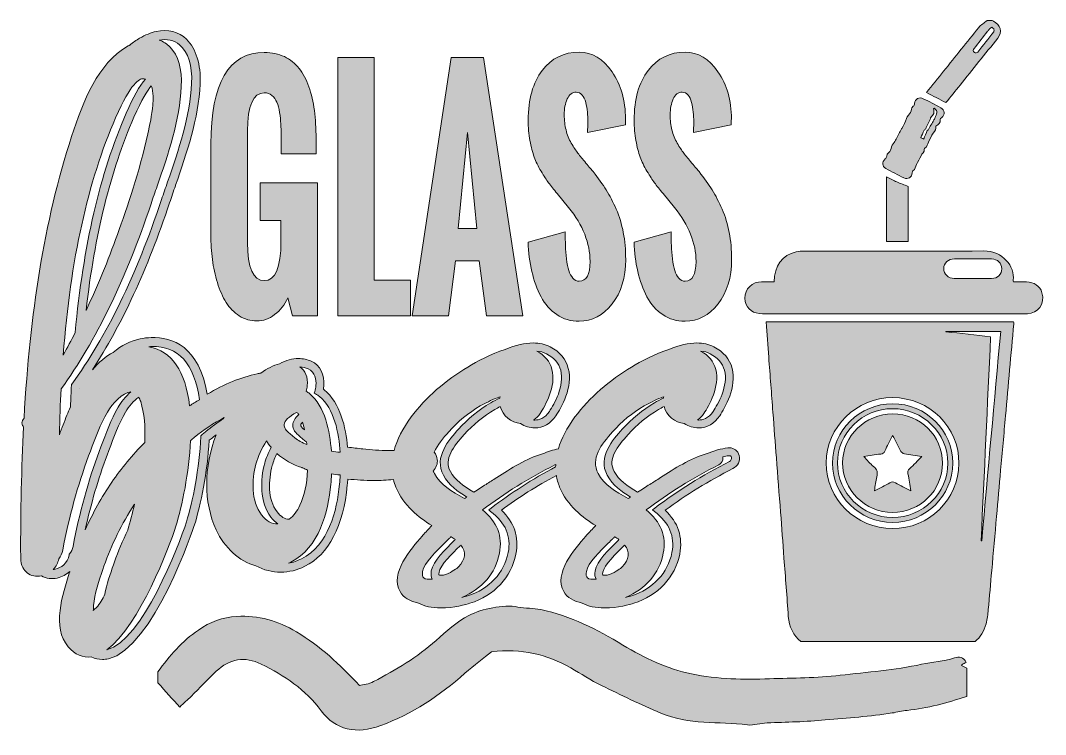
# Model space of a CAD drawing. Header units: inches. Extents: x 61 to 1022, y -877 to -208.
import ezdxf

# ---------------------------------------------------------------- set-up
doc = ezdxf.new("R2010")
doc.units = ezdxf.units.IN
doc.header["$MEASUREMENT"] = 0
doc.layers.add('Layer 1', color=7, linetype='Continuous')

# ---------------------------------------------------------------- blocks, each defined once
blk = doc.blocks.new('block 5')
at = {"layer": 'Layer 1', "true_color": 0xda1a5c}
h = blk.add_hatch(color=232, dxfattribs=at)
h.dxf.hatch_style = 2
edge = h.paths.add_edge_path()
edge.add_spline(control_points=[(947.25, -809.06), (945.98, -809.72), (944.74, -810.36), (943.49, -811), (943.26, -811.32), (943.03, -811.63), (942.8, -811.95), (944.44, -812.84), (946.09, -813.73), (947.71, -814.6), (947.71, -823.39), (947.7, -831.94), (947.7, -840.88), (929.17, -847.15), (910.85, -851.83), (891.89, -853.98), (887.17, -854.52), (882.54, -855.7), (877.85, -856.45), (857.07, -859.8), (836.07, -860.96), (815.16, -862.99), (796.95, -864.76), (778.81, -864.94), (760.62, -865.72), (754.48, -865.99), (748.22, -868.3), (742.26, -867.59), (715.12, -864.36), (686.98, -867.62), (661.04, -856.6), (642.17, -848.59), (623.65, -839.7), (605.26, -830.63), (595.42, -825.78), (586.18, -819.69), (576.65, -814.19), (554.39, -801.33), (530.53, -795.86), (502.29, -799.17), (495.2, -804.87), (486.02, -811.74), (477.43, -819.27), (453.8, -839.99), (427.85, -857.56), (398.5, -868.28), (375.74, -876.6), (356.11, -872.49), (342.72, -854.35), (327.97, -834.35), (308.08, -821.51), (286.55, -810.65), (271.45, -803.04), (256.5, -805.63), (244.31, -817.32), (236.31, -824.99), (228.66, -833.03), (220.79, -840.85), (217.43, -844.19), (213.9, -847.36), (210.18, -850.87), (203.25, -843.24), (196.76, -836.09), (189.59, -828.19), (189.59, -825.33), (189.59, -821.57), (189.59, -818.04), (200.35, -802.8), (212.36, -789.15), (227.66, -778.7), (238.51, -771.29), (250.13, -766.66), (263.59, -765.98), (283.89, -764.95), (301.93, -769.95), (319.5, -780.44), (341.59, -793.64), (359.92, -810.65), (378.51, -830.73), (382.04, -829.8), (387.4, -829.35), (391.8, -827.05), (412.6, -816.16), (432.67, -804.22), (450.44, -788.46), (460, -779.98), (469.42, -771.1), (481.21, -765.04), (493.35, -758.81), (513, -754.62), (527.1, -757.15), (534.13, -758.42), (541.45, -758.15), (548.43, -759.59), (576.36, -765.35), (601.3, -778.07), (625.5, -792.75), (645.54, -804.92), (666.69, -815.11), (689.84, -819.85), (701.94, -822.33), (714.38, -823.59), (726.73, -824.34), (738.74, -825.07), (750.84, -824.78), (762.89, -824.37), (784.95, -823.62), (807.12, -823.63), (829, -821.14), (854.51, -818.24), (880.16, -816.18), (905.43, -810.85), (915.6, -808.71), (926.1, -807.95), (936.2, -804.91), (940.33, -803.66), (944.94, -803.82), (947.25, -809.06)], knot_values=[0, 0, 0, 0, 1, 1, 1, 2, 2, 2, 3, 3, 3, 4, 4, 4, 5, 5, 5, 6, 6, 6, 7, 7, 7, 8, 8, 8, 9, 9, 9, 10, 10, 10, 11, 11, 11, 12, 12, 12, 13, 13, 13, 14, 14, 14, 15, 15, 15, 16, 16, 16, 17, 17, 17, 18, 18, 18, 19, 19, 19, 20, 20, 20, 21, 21, 21, 22, 22, 22, 23, 23, 23, 24, 24, 24, 25, 25, 25, 26, 26, 26, 27, 27, 27, 28, 28, 28, 29, 29, 29, 30, 30, 30, 31, 31, 31, 32, 32, 32, 33, 33, 33, 34, 34, 34, 35, 35, 35, 36, 36, 36, 37, 37, 37, 38, 38, 38, 39, 39, 39, 39], degree=3, periodic=1)
at = {"layer": 'Layer 1', "lineweight": 0}
blk.add_open_spline([(947.25, -809.06), (945.98, -809.72), (944.74, -810.36), (943.49, -811), (943.26, -811.32), (943.03, -811.63), (942.8, -811.95), (944.44, -812.84), (946.09, -813.73), (947.71, -814.6), (947.71, -823.39), (947.7, -831.94), (947.7, -840.88), (929.17, -847.15), (910.85, -851.83), (891.89, -853.98), (887.17, -854.52), (882.54, -855.7), (877.85, -856.45), (857.07, -859.8), (836.07, -860.96), (815.16, -862.99), (796.95, -864.76), (778.81, -864.94), (760.62, -865.72), (754.48, -865.99), (748.22, -868.3), (742.26, -867.59), (715.12, -864.36), (686.98, -867.62), (661.04, -856.6), (642.17, -848.59), (623.65, -839.7), (605.26, -830.63), (595.42, -825.78), (586.18, -819.69), (576.65, -814.19), (554.39, -801.33), (530.53, -795.86), (502.29, -799.17), (495.2, -804.87), (486.02, -811.74), (477.43, -819.27), (453.8, -839.99), (427.85, -857.56), (398.5, -868.28), (375.74, -876.6), (356.11, -872.49), (342.72, -854.35), (327.97, -834.35), (308.08, -821.51), (286.55, -810.65), (271.45, -803.04), (256.5, -805.63), (244.31, -817.32), (236.31, -824.99), (228.66, -833.03), (220.79, -840.85), (217.43, -844.19), (213.9, -847.36), (210.18, -850.87), (203.25, -843.24), (196.76, -836.09), (189.59, -828.19), (189.59, -825.33), (189.59, -821.57), (189.59, -818.04), (200.35, -802.8), (212.36, -789.15), (227.66, -778.7), (238.51, -771.29), (250.13, -766.66), (263.59, -765.98), (283.89, -764.95), (301.93, -769.95), (319.5, -780.44), (341.59, -793.64), (359.92, -810.65), (378.51, -830.73), (382.04, -829.8), (387.4, -829.35), (391.8, -827.05), (412.6, -816.16), (432.67, -804.22), (450.44, -788.46), (460, -779.98), (469.42, -771.1), (481.21, -765.04), (493.35, -758.81), (513, -754.62), (527.1, -757.15), (534.13, -758.42), (541.45, -758.15), (548.43, -759.59), (576.36, -765.35), (601.3, -778.07), (625.5, -792.75), (645.54, -804.92), (666.69, -815.11), (689.84, -819.85), (701.94, -822.33), (714.38, -823.59), (726.73, -824.34), (738.74, -825.07), (750.84, -824.78), (762.89, -824.37), (784.95, -823.62), (807.12, -823.63), (829, -821.14), (854.51, -818.24), (880.16, -816.18), (905.43, -810.85), (915.6, -808.71), (926.1, -807.95), (936.2, -804.91), (940.33, -803.66), (944.94, -803.82), (947.25, -809.06)], degree=3, knots=[0, 0, 0, 0, 1, 1, 1, 2, 2, 2, 3, 3, 3, 4, 4, 4, 5, 5, 5, 6, 6, 6, 7, 7, 7, 8, 8, 8, 9, 9, 9, 10, 10, 10, 11, 11, 11, 12, 12, 12, 13, 13, 13, 14, 14, 14, 15, 15, 15, 16, 16, 16, 17, 17, 17, 18, 18, 18, 19, 19, 19, 20, 20, 20, 21, 21, 21, 22, 22, 22, 23, 23, 23, 24, 24, 24, 25, 25, 25, 26, 26, 26, 27, 27, 27, 28, 28, 28, 29, 29, 29, 30, 30, 30, 31, 31, 31, 32, 32, 32, 33, 33, 33, 34, 34, 34, 35, 35, 35, 36, 36, 36, 37, 37, 37, 38, 38, 38, 39, 39, 39, 39], dxfattribs=at)
blk = doc.blocks.new('block 4')
at = {"layer": 'Layer 1'}
blk.add_blockref('block 5', (0, 0), dxfattribs=at)
blk = doc.blocks.new('block 3')
at = {"layer": 'Layer 1'}
blk.add_blockref('block 4', (0, 0), dxfattribs=at)
blk = doc.blocks.new('block 6')
at = {"layer": 'Layer 1', "true_color": 0xda1a5c}
h = blk.add_hatch(color=232, dxfattribs=at)
h.dxf.hatch_style = 2
edge = h.paths.add_edge_path()
edge.add_spline(control_points=[(285.57, -394.95), (285.57, -394.95), (305, -394.95), (305, -394.95), (305, -394.95), (305, -414.33), (305, -414.33), (305, -439), (299.78, -451.33), (289.35, -451.33), (278.85, -451.33), (273.6, -439.45), (273.6, -415.67), (273.6, -415.67), (273.6, -311.12), (273.6, -311.12), (273.6, -287.26), (278.85, -275.32), (289.35, -275.32), (292.11, -275.32), (294.5, -276.18), (296.51, -277.88), (298.52, -279.59), (300.06, -281.7), (301.13, -284.21), (302.2, -286.72), (303.05, -289.93), (303.68, -293.83), (304.3, -297.73), (304.7, -301.27), (304.85, -304.46), (305.01, -307.64), (305.09, -311.34), (305.09, -315.56), (305.09, -315.56), (305.09, -332.51), (305.09, -332.51), (305.09, -332.51), (337.9, -332.51), (337.9, -332.51), (337.9, -332.51), (337.9, -318.25), (337.9, -318.25), (337.9, -308.65), (337.36, -299.86), (336.3, -291.88), (335.23, -283.89), (333.5, -276.49), (331.11, -269.67), (328.72, -262.86), (325.67, -257.12), (321.97, -252.45), (318.26, -247.79), (313.65, -244.13), (308.15, -241.48), (302.65, -238.84), (296.38, -237.51), (289.35, -237.51), (255.97, -237.51), (239.29, -266.13), (239.29, -323.36), (239.29, -323.36), (239.29, -408.68), (239.29, -408.68), (239.29, -416.48), (239.76, -424.08), (240.7, -431.48), (241.64, -438.89), (243.21, -446.13), (245.41, -453.22), (247.61, -460.3), (250.33, -466.47), (253.57, -471.72), (256.8, -476.97), (260.92, -481.18), (265.92, -484.37), (270.92, -487.55), (276.46, -489.14), (282.56, -489.14), (288.22, -489.14), (293.71, -487.15), (299.06, -483.16), (304.4, -479.17), (308.52, -473.94), (311.41, -467.48), (311.41, -467.48), (315.74, -484.44), (315.74, -484.44), (315.74, -484.44), (339.31, -484.44), (339.31, -484.44), (339.31, -484.44), (339.31, -359.83), (339.31, -359.83), (339.31, -359.83), (285.57, -359.83), (285.57, -359.83), (285.57, -359.83), (285.57, -394.95), (285.57, -394.95)], knot_values=[0, 0, 0, 0, 1, 1, 1, 2, 2, 2, 3, 3, 3, 4, 4, 4, 5, 5, 5, 6, 6, 6, 7, 7, 7, 8, 8, 8, 9, 9, 9, 10, 10, 10, 11, 11, 11, 12, 12, 12, 13, 13, 13, 14, 14, 14, 15, 15, 15, 16, 16, 16, 17, 17, 17, 18, 18, 18, 19, 19, 19, 20, 20, 20, 21, 21, 21, 22, 22, 22, 23, 23, 23, 24, 24, 24, 25, 25, 25, 26, 26, 26, 27, 27, 27, 28, 28, 28, 29, 29, 29, 30, 30, 30, 31, 31, 31, 32, 32, 32, 33, 33, 33, 33], degree=3, periodic=1)
h = blk.add_hatch(color=232, dxfattribs=at)
h.dxf.hatch_style = 2
edge = h.paths.add_edge_path()
edge.add_spline(control_points=[(619.22, -384.46), (616.26, -377.73), (613.12, -371.69), (609.79, -366.36), (606.46, -361.02), (602.37, -355.3), (597.53, -349.2), (596.21, -347.5), (593.98, -344.83), (590.84, -341.19), (587.7, -337.56), (585.18, -334.49), (583.3, -331.98), (581.41, -329.47), (579.35, -326.3), (577.12, -322.49), (574.89, -318.68), (573.22, -314.57), (572.13, -310.18), (571.03, -305.78), (570.47, -301.07), (570.47, -296.05), (570.47, -290.31), (571.42, -285.33), (573.3, -281.11), (575.19, -276.9), (578.02, -274.79), (581.79, -274.79), (583.92, -274.79), (585.75, -275.66), (587.26, -277.41), (588.77, -279.16), (589.88, -281.51), (590.6, -284.48), (591.32, -287.44), (591.84, -290.4), (592.16, -293.36), (592.47, -296.32), (592.63, -299.41), (592.63, -302.64), (592.63, -303.99), (592.58, -305.72), (592.49, -307.82), (592.39, -309.93), (592.35, -311.48), (592.35, -312.46), (592.35, -312.46), (627.79, -305.47), (627.79, -305.47), (627.79, -303.94), (627.79, -302.6), (627.79, -301.43), (627.79, -301.43), (627.89, -299.68), (627.89, -299.68), (627.89, -282.46), (623.68, -267.75), (615.26, -255.54), (606.83, -243.35), (596.62, -237.24), (584.62, -237.24), (570.16, -237.24), (558.56, -242.96), (549.83, -254.4), (541.09, -265.84), (536.72, -281.38), (536.72, -301.03), (536.72, -307.75), (537.27, -314.13), (538.37, -320.13), (539.47, -326.15), (540.79, -331.28), (542.33, -335.54), (543.87, -339.8), (546.01, -344.22), (548.74, -348.8), (551.48, -353.37), (553.85, -357), (555.86, -359.7), (557.87, -362.39), (560.58, -365.75), (563.97, -369.79), (563.97, -369.79), (574.62, -382.71), (574.62, -382.71), (588.01, -399.48), (594.7, -416.35), (594.7, -433.3), (594.7, -445.68), (591.31, -451.87), (584.52, -451.87), (582.26, -451.87), (580.29, -450.91), (578.63, -448.98), (576.96, -447.05), (575.68, -444.67), (574.76, -441.85), (573.85, -439.02), (573.13, -435.39), (572.6, -430.95), (572.06, -426.51), (571.73, -422.4), (571.61, -418.63), (571.48, -414.87), (571.42, -410.52), (571.42, -405.58), (571.42, -405.58), (536.63, -415.14), (536.63, -415.14), (536.94, -425), (538.11, -434.24), (540.12, -442.86), (542.13, -451.47), (545, -459.32), (548.74, -466.4), (552.48, -473.49), (557.4, -479.1), (563.5, -483.22), (569.59, -487.35), (576.57, -489.41), (584.43, -489.41), (596.56, -489.41), (606.87, -484.01), (615.35, -473.2), (623.84, -462.39), (628.08, -448.51), (628.08, -431.55), (628.08, -422.49), (627.34, -414.06), (625.86, -406.25), (624.38, -398.45), (622.17, -391.18), (619.22, -384.46)], knot_values=[0, 0, 0, 0, 1, 1, 1, 2, 2, 2, 3, 3, 3, 4, 4, 4, 5, 5, 5, 6, 6, 6, 7, 7, 7, 8, 8, 8, 9, 9, 9, 10, 10, 10, 11, 11, 11, 12, 12, 12, 13, 13, 13, 14, 14, 14, 15, 15, 15, 16, 16, 16, 17, 17, 17, 18, 18, 18, 19, 19, 19, 20, 20, 20, 21, 21, 21, 22, 22, 22, 23, 23, 23, 24, 24, 24, 25, 25, 25, 26, 26, 26, 27, 27, 27, 28, 28, 28, 29, 29, 29, 30, 30, 30, 31, 31, 31, 32, 32, 32, 33, 33, 33, 34, 34, 34, 35, 35, 35, 36, 36, 36, 37, 37, 37, 38, 38, 38, 39, 39, 39, 40, 40, 40, 41, 41, 41, 42, 42, 42, 43, 43, 43, 44, 44, 44, 44], degree=3, periodic=1)
h = blk.add_hatch(color=232, dxfattribs=at)
h.dxf.hatch_style = 2
edge = h.paths.add_edge_path()
edge.add_spline(control_points=[(725.13, -406.25), (723.66, -398.45), (721.44, -391.18), (718.49, -384.46), (715.53, -377.73), (712.39, -371.69), (709.06, -366.36), (705.73, -361.02), (701.64, -355.3), (696.8, -349.2), (695.48, -347.5), (693.25, -344.83), (690.11, -341.19), (686.97, -337.56), (684.45, -334.49), (682.57, -331.98), (680.68, -329.47), (678.62, -326.3), (676.39, -322.49), (674.16, -318.68), (672.5, -314.57), (671.4, -310.18), (670.3, -305.78), (669.75, -301.07), (669.75, -296.05), (669.75, -290.31), (670.69, -285.33), (672.58, -281.11), (674.46, -276.9), (677.29, -274.79), (681.06, -274.79), (683.2, -274.79), (685.02, -275.66), (686.53, -277.41), (688.04, -279.16), (689.15, -281.51), (689.88, -284.48), (690.6, -287.44), (691.11, -290.4), (691.43, -293.36), (691.74, -296.32), (691.9, -299.41), (691.9, -302.64), (691.9, -303.99), (691.85, -305.72), (691.76, -307.82), (691.67, -309.93), (691.62, -311.48), (691.62, -312.46), (691.62, -312.46), (727.07, -305.47), (727.07, -305.47), (727.07, -303.94), (727.07, -302.6), (727.07, -301.43), (727.07, -301.43), (727.16, -299.68), (727.16, -299.68), (727.16, -282.46), (722.95, -267.75), (714.53, -255.54), (706.1, -243.35), (695.89, -237.24), (683.89, -237.24), (669.43, -237.24), (657.84, -242.96), (649.1, -254.4), (640.36, -265.84), (636, -281.38), (636, -301.03), (636, -307.75), (636.55, -314.13), (637.65, -320.13), (638.74, -326.15), (640.06, -331.28), (641.61, -335.54), (643.15, -339.8), (645.28, -344.22), (648.02, -348.8), (650.75, -353.37), (653.12, -357), (655.13, -359.7), (657.14, -362.39), (659.85, -365.75), (663.24, -369.79), (663.24, -369.79), (673.9, -382.71), (673.9, -382.71), (687.28, -399.48), (693.98, -416.35), (693.98, -433.3), (693.98, -445.68), (690.58, -451.87), (683.79, -451.87), (681.53, -451.87), (679.57, -450.91), (677.9, -448.98), (676.24, -447.05), (674.95, -444.67), (674.04, -441.85), (673.12, -439.02), (672.4, -435.39), (671.87, -430.95), (671.33, -426.51), (671, -422.4), (670.88, -418.63), (670.75, -414.87), (670.69, -410.52), (670.69, -405.58), (670.69, -405.58), (635.9, -415.14), (635.9, -415.14), (636.22, -425), (637.38, -434.24), (639.39, -442.86), (641.4, -451.47), (644.28, -459.32), (648.02, -466.4), (651.75, -473.49), (656.67, -479.1), (662.77, -483.22), (668.87, -487.35), (675.84, -489.41), (683.7, -489.41), (695.83, -489.41), (706.14, -484.01), (714.62, -473.2), (723.11, -462.39), (727.35, -448.51), (727.35, -431.55), (727.35, -422.49), (726.61, -414.06), (725.13, -406.25)], knot_values=[0, 0, 0, 0, 1, 1, 1, 2, 2, 2, 3, 3, 3, 4, 4, 4, 5, 5, 5, 6, 6, 6, 7, 7, 7, 8, 8, 8, 9, 9, 9, 10, 10, 10, 11, 11, 11, 12, 12, 12, 13, 13, 13, 14, 14, 14, 15, 15, 15, 16, 16, 16, 17, 17, 17, 18, 18, 18, 19, 19, 19, 20, 20, 20, 21, 21, 21, 22, 22, 22, 23, 23, 23, 24, 24, 24, 25, 25, 25, 26, 26, 26, 27, 27, 27, 28, 28, 28, 29, 29, 29, 30, 30, 30, 31, 31, 31, 32, 32, 32, 33, 33, 33, 34, 34, 34, 35, 35, 35, 36, 36, 36, 37, 37, 37, 38, 38, 38, 39, 39, 39, 40, 40, 40, 41, 41, 41, 42, 42, 42, 43, 43, 43, 44, 44, 44, 44], degree=3, periodic=1)
h = blk.add_hatch(color=232, dxfattribs=at)
h.dxf.hatch_style = 2
h.paths.add_polyline_path([(392.48, -242.22), (358.17, -242.22), (358.17, -484.44), (426.23, -484.44), (426.23, -450.79), (392.48, -450.79)])
h = blk.add_hatch(color=232, dxfattribs=at)
h.dxf.hatch_style = 2
h.paths.add_polyline_path([(464.6, -242.22), (427.93, -484.44), (461.96, -484.44), (468.56, -432.63), (490.72, -432.63), (497.69, -484.44), (531.54, -484.44), (494.96, -242.22)])
h.paths.add_polyline_path([(470.92, -402.49), (479.88, -312.6), (488.46, -402.49)])
at = {"layer": 'Layer 1', "lineweight": 0}
for points in [[(392.48, -242.22), (358.17, -242.22), (358.17, -484.44), (426.23, -484.44), (426.23, -450.79), (392.48, -450.79), (392.48, -242.22)], [(464.6, -242.22), (427.93, -484.44), (461.96, -484.44), (468.56, -432.63), (490.72, -432.63), (497.69, -484.44), (531.54, -484.44), (494.96, -242.22), (464.6, -242.22)], [(470.92, -402.49), (479.88, -312.6), (488.46, -402.49), (470.92, -402.49)]]:
    blk.add_lwpolyline(points, dxfattribs=at)
for points, knots in [([(285.57, -394.95), (285.57, -394.95), (305, -394.95), (305, -394.95), (305, -394.95), (305, -414.33), (305, -414.33), (305, -439), (299.78, -451.33), (289.35, -451.33), (278.85, -451.33), (273.6, -439.45), (273.6, -415.67), (273.6, -415.67), (273.6, -311.12), (273.6, -311.12), (273.6, -287.26), (278.85, -275.32), (289.35, -275.32), (292.11, -275.32), (294.5, -276.18), (296.51, -277.88), (298.52, -279.59), (300.06, -281.7), (301.13, -284.21), (302.2, -286.72), (303.05, -289.93), (303.68, -293.83), (304.3, -297.73), (304.7, -301.27), (304.85, -304.46), (305.01, -307.64), (305.09, -311.34), (305.09, -315.56), (305.09, -315.56), (305.09, -332.51), (305.09, -332.51), (305.09, -332.51), (337.9, -332.51), (337.9, -332.51), (337.9, -332.51), (337.9, -318.25), (337.9, -318.25), (337.9, -308.65), (337.36, -299.86), (336.3, -291.88), (335.23, -283.89), (333.5, -276.49), (331.11, -269.67), (328.72, -262.86), (325.67, -257.12), (321.97, -252.45), (318.26, -247.79), (313.65, -244.13), (308.15, -241.48), (302.65, -238.84), (296.38, -237.51), (289.35, -237.51), (255.97, -237.51), (239.29, -266.13), (239.29, -323.36), (239.29, -323.36), (239.29, -408.68), (239.29, -408.68), (239.29, -416.48), (239.76, -424.08), (240.7, -431.48), (241.64, -438.89), (243.21, -446.13), (245.41, -453.22), (247.61, -460.3), (250.33, -466.47), (253.57, -471.72), (256.8, -476.97), (260.92, -481.18), (265.92, -484.37), (270.92, -487.55), (276.46, -489.14), (282.56, -489.14), (288.22, -489.14), (293.71, -487.15), (299.06, -483.16), (304.4, -479.17), (308.52, -473.94), (311.41, -467.48), (311.41, -467.48), (315.74, -484.44), (315.74, -484.44), (315.74, -484.44), (339.31, -484.44), (339.31, -484.44), (339.31, -484.44), (339.31, -359.83), (339.31, -359.83), (339.31, -359.83), (285.57, -359.83), (285.57, -359.83), (285.57, -359.83), (285.57, -394.95), (285.57, -394.95)], [0, 0, 0, 0, 1, 1, 1, 2, 2, 2, 3, 3, 3, 4, 4, 4, 5, 5, 5, 6, 6, 6, 7, 7, 7, 8, 8, 8, 9, 9, 9, 10, 10, 10, 11, 11, 11, 12, 12, 12, 13, 13, 13, 14, 14, 14, 15, 15, 15, 16, 16, 16, 17, 17, 17, 18, 18, 18, 19, 19, 19, 20, 20, 20, 21, 21, 21, 22, 22, 22, 23, 23, 23, 24, 24, 24, 25, 25, 25, 26, 26, 26, 27, 27, 27, 28, 28, 28, 29, 29, 29, 30, 30, 30, 31, 31, 31, 32, 32, 32, 33, 33, 33, 33]), ([(619.22, -384.46), (616.26, -377.73), (613.12, -371.69), (609.79, -366.36), (606.46, -361.02), (602.37, -355.3), (597.53, -349.2), (596.21, -347.5), (593.98, -344.83), (590.84, -341.19), (587.7, -337.56), (585.18, -334.49), (583.3, -331.98), (581.41, -329.47), (579.35, -326.3), (577.12, -322.49), (574.89, -318.68), (573.22, -314.57), (572.13, -310.18), (571.03, -305.78), (570.47, -301.07), (570.47, -296.05), (570.47, -290.31), (571.42, -285.33), (573.3, -281.11), (575.19, -276.9), (578.02, -274.79), (581.79, -274.79), (583.92, -274.79), (585.75, -275.66), (587.26, -277.41), (588.77, -279.16), (589.88, -281.51), (590.6, -284.48), (591.32, -287.44), (591.84, -290.4), (592.16, -293.36), (592.47, -296.32), (592.63, -299.41), (592.63, -302.64), (592.63, -303.99), (592.58, -305.72), (592.49, -307.82), (592.39, -309.93), (592.35, -311.48), (592.35, -312.46), (592.35, -312.46), (627.79, -305.47), (627.79, -305.47), (627.79, -303.94), (627.79, -302.6), (627.79, -301.43), (627.79, -301.43), (627.89, -299.68), (627.89, -299.68), (627.89, -282.46), (623.68, -267.75), (615.26, -255.54), (606.83, -243.35), (596.62, -237.24), (584.62, -237.24), (570.16, -237.24), (558.56, -242.96), (549.83, -254.4), (541.09, -265.84), (536.72, -281.38), (536.72, -301.03), (536.72, -307.75), (537.27, -314.13), (538.37, -320.13), (539.47, -326.15), (540.79, -331.28), (542.33, -335.54), (543.87, -339.8), (546.01, -344.22), (548.74, -348.8), (551.48, -353.37), (553.85, -357), (555.86, -359.7), (557.87, -362.39), (560.58, -365.75), (563.97, -369.79), (563.97, -369.79), (574.62, -382.71), (574.62, -382.71), (588.01, -399.48), (594.7, -416.35), (594.7, -433.3), (594.7, -445.68), (591.31, -451.87), (584.52, -451.87), (582.26, -451.87), (580.29, -450.91), (578.63, -448.98), (576.96, -447.05), (575.68, -444.67), (574.76, -441.85), (573.85, -439.02), (573.13, -435.39), (572.6, -430.95), (572.06, -426.51), (571.73, -422.4), (571.61, -418.63), (571.48, -414.87), (571.42, -410.52), (571.42, -405.58), (571.42, -405.58), (536.63, -415.14), (536.63, -415.14), (536.94, -425), (538.11, -434.24), (540.12, -442.86), (542.13, -451.47), (545, -459.32), (548.74, -466.4), (552.48, -473.49), (557.4, -479.1), (563.5, -483.22), (569.59, -487.35), (576.57, -489.41), (584.43, -489.41), (596.56, -489.41), (606.87, -484.01), (615.35, -473.2), (623.84, -462.39), (628.08, -448.51), (628.08, -431.55), (628.08, -422.49), (627.34, -414.06), (625.86, -406.25), (624.38, -398.45), (622.17, -391.18), (619.22, -384.46)], [0, 0, 0, 0, 1, 1, 1, 2, 2, 2, 3, 3, 3, 4, 4, 4, 5, 5, 5, 6, 6, 6, 7, 7, 7, 8, 8, 8, 9, 9, 9, 10, 10, 10, 11, 11, 11, 12, 12, 12, 13, 13, 13, 14, 14, 14, 15, 15, 15, 16, 16, 16, 17, 17, 17, 18, 18, 18, 19, 19, 19, 20, 20, 20, 21, 21, 21, 22, 22, 22, 23, 23, 23, 24, 24, 24, 25, 25, 25, 26, 26, 26, 27, 27, 27, 28, 28, 28, 29, 29, 29, 30, 30, 30, 31, 31, 31, 32, 32, 32, 33, 33, 33, 34, 34, 34, 35, 35, 35, 36, 36, 36, 37, 37, 37, 38, 38, 38, 39, 39, 39, 40, 40, 40, 41, 41, 41, 42, 42, 42, 43, 43, 43, 44, 44, 44, 44]), ([(725.13, -406.25), (723.66, -398.45), (721.44, -391.18), (718.49, -384.46), (715.53, -377.73), (712.39, -371.69), (709.06, -366.36), (705.73, -361.02), (701.64, -355.3), (696.8, -349.2), (695.48, -347.5), (693.25, -344.83), (690.11, -341.19), (686.97, -337.56), (684.45, -334.49), (682.57, -331.98), (680.68, -329.47), (678.62, -326.3), (676.39, -322.49), (674.16, -318.68), (672.5, -314.57), (671.4, -310.18), (670.3, -305.78), (669.75, -301.07), (669.75, -296.05), (669.75, -290.31), (670.69, -285.33), (672.58, -281.11), (674.46, -276.9), (677.29, -274.79), (681.06, -274.79), (683.2, -274.79), (685.02, -275.66), (686.53, -277.41), (688.04, -279.16), (689.15, -281.51), (689.88, -284.48), (690.6, -287.44), (691.11, -290.4), (691.43, -293.36), (691.74, -296.32), (691.9, -299.41), (691.9, -302.64), (691.9, -303.99), (691.85, -305.72), (691.76, -307.82), (691.67, -309.93), (691.62, -311.48), (691.62, -312.46), (691.62, -312.46), (727.07, -305.47), (727.07, -305.47), (727.07, -303.94), (727.07, -302.6), (727.07, -301.43), (727.07, -301.43), (727.16, -299.68), (727.16, -299.68), (727.16, -282.46), (722.95, -267.75), (714.53, -255.54), (706.1, -243.35), (695.89, -237.24), (683.89, -237.24), (669.43, -237.24), (657.84, -242.96), (649.1, -254.4), (640.36, -265.84), (636, -281.38), (636, -301.03), (636, -307.75), (636.55, -314.13), (637.65, -320.13), (638.74, -326.15), (640.06, -331.28), (641.61, -335.54), (643.15, -339.8), (645.28, -344.22), (648.02, -348.8), (650.75, -353.37), (653.12, -357), (655.13, -359.7), (657.14, -362.39), (659.85, -365.75), (663.24, -369.79), (663.24, -369.79), (673.9, -382.71), (673.9, -382.71), (687.28, -399.48), (693.98, -416.35), (693.98, -433.3), (693.98, -445.68), (690.58, -451.87), (683.79, -451.87), (681.53, -451.87), (679.57, -450.91), (677.9, -448.98), (676.24, -447.05), (674.95, -444.67), (674.04, -441.85), (673.12, -439.02), (672.4, -435.39), (671.87, -430.95), (671.33, -426.51), (671, -422.4), (670.88, -418.63), (670.75, -414.87), (670.69, -410.52), (670.69, -405.58), (670.69, -405.58), (635.9, -415.14), (635.9, -415.14), (636.22, -425), (637.38, -434.24), (639.39, -442.86), (641.4, -451.47), (644.28, -459.32), (648.02, -466.4), (651.75, -473.49), (656.67, -479.1), (662.77, -483.22), (668.87, -487.35), (675.84, -489.41), (683.7, -489.41), (695.83, -489.41), (706.14, -484.01), (714.62, -473.2), (723.11, -462.39), (727.35, -448.51), (727.35, -431.55), (727.35, -422.49), (726.61, -414.06), (725.13, -406.25)], [0, 0, 0, 0, 1, 1, 1, 2, 2, 2, 3, 3, 3, 4, 4, 4, 5, 5, 5, 6, 6, 6, 7, 7, 7, 8, 8, 8, 9, 9, 9, 10, 10, 10, 11, 11, 11, 12, 12, 12, 13, 13, 13, 14, 14, 14, 15, 15, 15, 16, 16, 16, 17, 17, 17, 18, 18, 18, 19, 19, 19, 20, 20, 20, 21, 21, 21, 22, 22, 22, 23, 23, 23, 24, 24, 24, 25, 25, 25, 26, 26, 26, 27, 27, 27, 28, 28, 28, 29, 29, 29, 30, 30, 30, 31, 31, 31, 32, 32, 32, 33, 33, 33, 34, 34, 34, 35, 35, 35, 36, 36, 36, 37, 37, 37, 38, 38, 38, 39, 39, 39, 40, 40, 40, 41, 41, 41, 42, 42, 42, 43, 43, 43, 44, 44, 44, 44])]:
    blk.add_open_spline(points, degree=3, knots=knots, dxfattribs=at)
blk = doc.blocks.new('block 8')
at = {"layer": 'Layer 1', "true_color": 0xffffff}
h = blk.add_hatch(color=7, dxfattribs=at)
h.dxf.hatch_style = 2
edge = h.paths.add_edge_path()
edge.add_spline(control_points=[(766.07, -574.73), (767.16, -588.92), (768.2, -603.12), (769.29, -617.31), (770.59, -634.34), (771.94, -651.37), (773.24, -668.4), (774.32, -682.69), (775.36, -696.98), (776.43, -711.27), (777.79, -729.48), (779.34, -747.68), (780.46, -765.9), (781.05, -775.53), (785.29, -783.89), (792.25, -789.6), (792.25, -789.6), (955.5, -789.6), (955.5, -789.6), (960.44, -785.46), (963.95, -779.94), (965.85, -772.87), (967.01, -768.56), (967.46, -764.04), (967.89, -759.59), (969.07, -747.38), (970.07, -735.15), (971.16, -722.93), (972.67, -706.02), (974.2, -689.11), (975.71, -672.2), (976.99, -657.83), (978.23, -643.45), (979.51, -629.08), (981.03, -612.08), (982.58, -595.07), (984.1, -578.06), (985.38, -563.69), (986.62, -549.32), (987.91, -534.95), (989.2, -520.58), (990.53, -506.21), (991.82, -491.84), (991.88, -491.21), (991.7, -490.56), (991.64, -489.98), (991.64, -489.98), (759.64, -489.98), (759.64, -489.98), (760.48, -501.16), (761.28, -512.11), (762.11, -523.05), (763.42, -540.28), (764.76, -557.5), (766.07, -574.73)], knot_values=[0, 0, 0, 0, 1, 1, 1, 2, 2, 2, 3, 3, 3, 4, 4, 4, 5, 5, 5, 6, 6, 6, 7, 7, 7, 8, 8, 8, 9, 9, 9, 10, 10, 10, 11, 11, 11, 12, 12, 12, 13, 13, 13, 14, 14, 14, 15, 15, 15, 16, 16, 16, 17, 17, 17, 18, 18, 18, 18], degree=3, periodic=1)
edge = h.paths.add_edge_path()
edge.add_spline(control_points=[(928.11, -498.94), (928.11, -498.94), (979.54, -498.94), (979.54, -498.94), (973.59, -564.47), (967.66, -629.8), (961.73, -695.13), (961.55, -695.1), (961.38, -695.07), (961.21, -695.04), (964.17, -631.52), (967.12, -568), (970.1, -503.97), (956.04, -502.38), (942.06, -500.8), (928.08, -499.21), (928.08, -499.21), (928.11, -498.94), (928.11, -498.94)], knot_values=[0, 0, 0, 0, 1, 1, 1, 2, 2, 2, 3, 3, 3, 4, 4, 4, 5, 5, 5, 6, 6, 6, 6], degree=3, periodic=1)
edge = h.paths.add_edge_path()
edge.add_spline(control_points=[(878.32, -560.95), (912.92, -561.15), (940.57, -588.57), (940.44, -622.57), (940.31, -656.36), (912.31, -683.8), (878.08, -683.68), (843.9, -683.56), (815.85, -655.79), (815.96, -622.19), (816.07, -588.49), (844.3, -560.76), (878.32, -560.95)], knot_values=[0, 0, 0, 0, 1, 1, 1, 2, 2, 2, 3, 3, 3, 4, 4, 4, 4], degree=3, periodic=1)
at = {"layer": 'Layer 1', "lineweight": 0}
for points, knots in [([(766.07, -574.73), (767.16, -588.92), (768.2, -603.12), (769.29, -617.31), (770.59, -634.34), (771.94, -651.37), (773.24, -668.4), (774.32, -682.69), (775.36, -696.98), (776.43, -711.27), (777.79, -729.48), (779.34, -747.68), (780.46, -765.9), (781.05, -775.53), (785.29, -783.89), (792.25, -789.6), (792.25, -789.6), (955.5, -789.6), (955.5, -789.6), (960.44, -785.46), (963.95, -779.94), (965.85, -772.87), (967.01, -768.56), (967.46, -764.04), (967.89, -759.59), (969.07, -747.38), (970.07, -735.15), (971.16, -722.93), (972.67, -706.02), (974.2, -689.11), (975.71, -672.2), (976.99, -657.83), (978.23, -643.45), (979.51, -629.08), (981.03, -612.08), (982.58, -595.07), (984.1, -578.06), (985.38, -563.69), (986.62, -549.32), (987.91, -534.95), (989.2, -520.58), (990.53, -506.21), (991.82, -491.84), (991.88, -491.21), (991.7, -490.56), (991.64, -489.98), (991.64, -489.98), (759.64, -489.98), (759.64, -489.98), (760.48, -501.16), (761.28, -512.11), (762.11, -523.05), (763.42, -540.28), (764.76, -557.5), (766.07, -574.73)], [0, 0, 0, 0, 1, 1, 1, 2, 2, 2, 3, 3, 3, 4, 4, 4, 5, 5, 5, 6, 6, 6, 7, 7, 7, 8, 8, 8, 9, 9, 9, 10, 10, 10, 11, 11, 11, 12, 12, 12, 13, 13, 13, 14, 14, 14, 15, 15, 15, 16, 16, 16, 17, 17, 17, 18, 18, 18, 18]), ([(928.11, -498.94), (928.11, -498.94), (979.54, -498.94), (979.54, -498.94), (973.59, -564.47), (967.66, -629.8), (961.73, -695.13), (961.55, -695.1), (961.38, -695.07), (961.21, -695.04), (964.17, -631.52), (967.12, -568), (970.1, -503.97), (956.04, -502.38), (942.06, -500.8), (928.08, -499.21), (928.08, -499.21), (928.11, -498.94), (928.11, -498.94)], [0, 0, 0, 0, 1, 1, 1, 2, 2, 2, 3, 3, 3, 4, 4, 4, 5, 5, 5, 6, 6, 6, 6]), ([(878.32, -560.95), (912.92, -561.15), (940.57, -588.57), (940.44, -622.57), (940.31, -656.36), (912.31, -683.8), (878.08, -683.68), (843.9, -683.56), (815.85, -655.79), (815.96, -622.19), (816.07, -588.49), (844.3, -560.76), (878.32, -560.95)], [0, 0, 0, 0, 1, 1, 1, 2, 2, 2, 3, 3, 3, 4, 4, 4, 4])]:
    blk.add_open_spline(points, degree=3, knots=knots, dxfattribs=at)
blk = doc.blocks.new('block 9')
at = {"layer": 'Layer 1', "true_color": 0xffffff}
h = blk.add_hatch(color=7, dxfattribs=at)
h.dxf.hatch_style = 2
edge = h.paths.add_edge_path()
edge.add_spline(control_points=[(971.52, -207.6), (971.94, -207.83), (972.33, -208.1), (972.77, -208.3), (979.48, -211.36), (981.33, -218.43), (976.74, -224.19), (965.04, -238.86), (953.26, -253.47), (941.51, -268.11), (937.13, -273.56), (932.74, -279.02), (928.27, -284.57), (922.17, -281.42), (916.22, -278.33), (909.97, -275.1), (915.47, -268.25), (920.76, -261.64), (926.07, -255.03), (937.02, -241.4), (947.9, -227.71), (959, -214.2), (961.11, -211.63), (964.13, -209.78), (966.73, -207.6), (968.33, -207.6), (969.93, -207.6), (971.52, -207.6)], knot_values=[0, 0, 0, 0, 1, 1, 1, 2, 2, 2, 3, 3, 3, 4, 4, 4, 5, 5, 5, 6, 6, 6, 7, 7, 7, 8, 8, 8, 9, 9, 9, 9], degree=3, periodic=1)
edge = h.paths.add_edge_path()
edge.add_spline(control_points=[(971.1, -213.98), (970.33, -214.52), (969.63, -214.89), (969.1, -215.43), (968.41, -216.13), (967.86, -216.96), (967.26, -217.73), (963.09, -223.09), (958.94, -228.45), (954.76, -233.81), (953.74, -235.12), (953.24, -236.64), (954.86, -237.57), (955.64, -238.02), (957.6, -237.78), (958.12, -237.14), (963.21, -230.88), (968.14, -224.5), (972.99, -218.06), (973.44, -217.46), (973.32, -216.16), (973.01, -215.35), (972.8, -214.77), (971.84, -214.47), (971.1, -213.98)], knot_values=[0, 0, 0, 0, 1, 1, 1, 2, 2, 2, 3, 3, 3, 4, 4, 4, 5, 5, 5, 6, 6, 6, 7, 7, 7, 8, 8, 8, 8], degree=3, periodic=1)
at = {"layer": 'Layer 1', "lineweight": 0}
for points, knots in [([(971.52, -207.6), (971.94, -207.83), (972.33, -208.1), (972.77, -208.3), (979.48, -211.36), (981.33, -218.43), (976.74, -224.19), (965.04, -238.86), (953.26, -253.47), (941.51, -268.11), (937.13, -273.56), (932.74, -279.02), (928.27, -284.57), (922.17, -281.42), (916.22, -278.33), (909.97, -275.1), (915.47, -268.25), (920.76, -261.64), (926.07, -255.03), (937.02, -241.4), (947.9, -227.71), (959, -214.2), (961.11, -211.63), (964.13, -209.78), (966.73, -207.6), (968.33, -207.6), (969.93, -207.6), (971.52, -207.6)], [0, 0, 0, 0, 1, 1, 1, 2, 2, 2, 3, 3, 3, 4, 4, 4, 5, 5, 5, 6, 6, 6, 7, 7, 7, 8, 8, 8, 9, 9, 9, 9]), ([(971.1, -213.98), (970.33, -214.52), (969.63, -214.89), (969.1, -215.43), (968.41, -216.13), (967.86, -216.96), (967.26, -217.73), (963.09, -223.09), (958.94, -228.45), (954.76, -233.81), (953.74, -235.12), (953.24, -236.64), (954.86, -237.57), (955.64, -238.02), (957.6, -237.78), (958.12, -237.14), (963.21, -230.88), (968.14, -224.5), (972.99, -218.06), (973.44, -217.46), (973.32, -216.16), (973.01, -215.35), (972.8, -214.77), (971.84, -214.47), (971.1, -213.98)], [0, 0, 0, 0, 1, 1, 1, 2, 2, 2, 3, 3, 3, 4, 4, 4, 5, 5, 5, 6, 6, 6, 7, 7, 7, 8, 8, 8, 8])]:
    blk.add_open_spline(points, degree=3, knots=knots, dxfattribs=at)
blk = doc.blocks.new('block 10')
at = {"layer": 'Layer 1', "true_color": 0xffffff}
h = blk.add_hatch(color=7, dxfattribs=at)
h.dxf.hatch_style = 2
edge = h.paths.add_edge_path()
edge.add_spline(control_points=[(767.37, -452.53), (767.24, -437.52), (774.72, -427.28), (787.78, -424.31), (790.17, -423.76), (792.72, -423.67), (795.2, -423.67), (851.29, -423.63), (907.38, -423.83), (963.47, -423.53), (981.89, -423.43), (992.72, -438.02), (991.33, -450.96), (991.29, -451.34), (991.38, -451.73), (991.44, -452.53), (995.53, -452.53), (999.59, -452.48), (1003.65, -452.54), (1010.67, -452.65), (1016.28, -456.33), (1018.22, -462.66), (1021.54, -473.55), (1013.77, -482.05), (1004.64, -482.37), (1003.84, -482.4), (1003.04, -482.39), (1002.25, -482.39), (920.3, -482.39), (838.36, -482.39), (756.42, -482.38), (747.75, -482.38), (742.2, -478.45), (740.18, -470.93), (737.96, -462.65), (743.94, -453.74), (752.61, -452.79), (756.16, -452.39), (759.78, -452.59), (763.37, -452.53), (764.64, -452.51), (765.92, -452.53), (767.37, -452.53)], knot_values=[0, 0, 0, 0, 1, 1, 1, 2, 2, 2, 3, 3, 3, 4, 4, 4, 5, 5, 5, 6, 6, 6, 7, 7, 7, 8, 8, 8, 9, 9, 9, 10, 10, 10, 11, 11, 11, 12, 12, 12, 13, 13, 13, 14, 14, 14, 14], degree=3, periodic=1)
edge = h.paths.add_edge_path()
edge.add_spline(control_points=[(953.61, -430.97), (947.92, -430.97), (942.24, -430.97), (936.55, -430.97), (936.45, -430.97), (936.35, -430.97), (936.25, -430.97), (930.48, -431.02), (926.26, -434.8), (926.17, -440.03), (926.07, -445.22), (930.31, -449.31), (935.99, -449.33), (947.66, -449.38), (959.34, -449.39), (971.01, -449.33), (976.6, -449.3), (980.56, -445.39), (980.54, -440.14), (980.52, -434.9), (976.5, -431.02), (970.97, -430.98), (965.18, -430.93), (959.39, -430.97), (953.61, -430.97)], knot_values=[0, 0, 0, 0, 1, 1, 1, 2, 2, 2, 3, 3, 3, 4, 4, 4, 5, 5, 5, 6, 6, 6, 7, 7, 7, 8, 8, 8, 8], degree=3, periodic=1)
at = {"layer": 'Layer 1', "lineweight": 0}
for points, knots in [([(767.37, -452.53), (767.24, -437.52), (774.72, -427.28), (787.78, -424.31), (790.17, -423.76), (792.72, -423.67), (795.2, -423.67), (851.29, -423.63), (907.38, -423.83), (963.47, -423.53), (981.89, -423.43), (992.72, -438.02), (991.33, -450.96), (991.29, -451.34), (991.38, -451.73), (991.44, -452.53), (995.53, -452.53), (999.59, -452.48), (1003.65, -452.54), (1010.67, -452.65), (1016.28, -456.33), (1018.22, -462.66), (1021.54, -473.55), (1013.77, -482.05), (1004.64, -482.37), (1003.84, -482.4), (1003.04, -482.39), (1002.25, -482.39), (920.3, -482.39), (838.36, -482.39), (756.42, -482.38), (747.75, -482.38), (742.2, -478.45), (740.18, -470.93), (737.96, -462.65), (743.94, -453.74), (752.61, -452.79), (756.16, -452.39), (759.78, -452.59), (763.37, -452.53), (764.64, -452.51), (765.92, -452.53), (767.37, -452.53)], [0, 0, 0, 0, 1, 1, 1, 2, 2, 2, 3, 3, 3, 4, 4, 4, 5, 5, 5, 6, 6, 6, 7, 7, 7, 8, 8, 8, 9, 9, 9, 10, 10, 10, 11, 11, 11, 12, 12, 12, 13, 13, 13, 14, 14, 14, 14]), ([(953.61, -430.97), (947.92, -430.97), (942.24, -430.97), (936.55, -430.97), (936.45, -430.97), (936.35, -430.97), (936.25, -430.97), (930.48, -431.02), (926.26, -434.8), (926.17, -440.03), (926.07, -445.22), (930.31, -449.31), (935.99, -449.33), (947.66, -449.38), (959.34, -449.39), (971.01, -449.33), (976.6, -449.3), (980.56, -445.39), (980.54, -440.14), (980.52, -434.9), (976.5, -431.02), (970.97, -430.98), (965.18, -430.93), (959.39, -430.97), (953.61, -430.97)], [0, 0, 0, 0, 1, 1, 1, 2, 2, 2, 3, 3, 3, 4, 4, 4, 5, 5, 5, 6, 6, 6, 7, 7, 7, 8, 8, 8, 8])]:
    blk.add_open_spline(points, degree=3, knots=knots, dxfattribs=at)
blk = doc.blocks.new('block 11')
at = {"layer": 'Layer 1', "true_color": 0xffffff}
h = blk.add_hatch(color=7, dxfattribs=at)
h.dxf.hatch_style = 2
edge = h.paths.add_edge_path()
edge.add_spline(control_points=[(918.91, -306.45), (919.38, -309.25), (917.73, -310.94), (916.28, -313.14), (914.59, -315.71), (913.29, -318.73), (911.82, -321.54), (910.84, -323.44), (910.83, -325.8), (908.6, -327.07), (908.25, -327.26), (907.86, -327.83), (907.9, -328.17), (908.24, -330.98), (905.72, -332.38), (904.89, -334.36), (903.66, -337.3), (901.89, -339.81), (900.58, -342.55), (899.6, -344.59), (899.57, -346.94), (897.25, -348.3), (896.79, -348.57), (896.75, -349.66), (896.69, -350.39), (896.35, -354.6), (892.7, -356.86), (888.81, -354.98), (883.09, -352.21), (877.44, -349.31), (871.87, -346.26), (868.28, -344.29), (868.15, -340.01), (871.21, -337.36), (871.96, -336.71), (872.64, -335.58), (872.69, -334.64), (872.86, -331.9), (875.73, -330.89), (876.4, -329.05), (877.14, -327.04), (877.32, -325.03), (878.82, -323.1), (880.96, -320.35), (882.35, -317.02), (884.04, -313.92), (884.93, -312.29), (885.78, -310.63), (886.66, -308.98), (886.7, -308.91), (886.87, -308.9), (886.91, -308.83), (888.41, -305.72), (890.32, -302.73), (891.25, -299.46), (891.96, -296.94), (894.18, -295.75), (895.04, -293.87), (895.9, -291.98), (895.44, -289.54), (897.57, -287.97), (898.27, -287.44), (898.83, -286.34), (898.91, -285.45), (899.33, -281.08), (903, -278.86), (907.03, -280.85), (912.55, -283.57), (918.02, -286.39), (923.42, -289.32), (927.49, -291.53), (927.63, -295.8), (923.97, -298.69), (923.45, -299.1), (922.84, -299.84), (922.87, -300.4), (923.01, -303.36), (921.47, -305.18), (918.91, -306.45)], knot_values=[0, 0, 0, 0, 1, 1, 1, 2, 2, 2, 3, 3, 3, 4, 4, 4, 5, 5, 5, 6, 6, 6, 7, 7, 7, 8, 8, 8, 9, 9, 9, 10, 10, 10, 11, 11, 11, 12, 12, 12, 13, 13, 13, 14, 14, 14, 15, 15, 15, 16, 16, 16, 17, 17, 17, 18, 18, 18, 19, 19, 19, 20, 20, 20, 21, 21, 21, 22, 22, 22, 23, 23, 23, 24, 24, 24, 25, 25, 25, 26, 26, 26, 26], degree=3, periodic=1)
edge = h.paths.add_edge_path()
edge.add_spline(control_points=[(917.36, -289.88), (917.12, -290.04), (916.88, -290.21), (916.64, -290.38), (916.74, -291.87), (917.26, -293.51), (916.81, -294.83), (916.35, -296.16), (914.92, -297.17), (913.95, -298.36), (913.8, -298.54), (913.99, -298.96), (913.88, -299.21), (912.36, -302.49), (910.86, -305.78), (909.24, -309.01), (908.88, -309.73), (907.8, -310.11), (907.46, -310.83), (906.49, -312.86), (905.73, -315), (904.79, -317.35), (905.07, -317.51), (905.99, -318.02), (907.36, -318.77), (908.56, -315.93), (909.64, -313.32), (910.77, -310.73), (910.87, -310.5), (911.31, -310.43), (911.45, -310.2), (913.3, -307.12), (915.12, -304.02), (916.94, -300.93), (916.99, -300.85), (916.94, -300.73), (916.98, -300.64), (917.51, -299.63), (918.17, -298.66), (918.56, -297.6), (919.12, -296.03), (919.91, -294.36), (919.8, -292.79), (919.73, -291.77), (918.22, -290.84), (917.36, -289.88)], knot_values=[0, 0, 0, 0, 1, 1, 1, 2, 2, 2, 3, 3, 3, 4, 4, 4, 5, 5, 5, 6, 6, 6, 7, 7, 7, 8, 8, 8, 9, 9, 9, 10, 10, 10, 11, 11, 11, 12, 12, 12, 13, 13, 13, 14, 14, 14, 15, 15, 15, 15], degree=3, periodic=1)
at = {"layer": 'Layer 1', "lineweight": 0}
for points, knots in [([(918.91, -306.45), (919.38, -309.25), (917.73, -310.94), (916.28, -313.14), (914.59, -315.71), (913.29, -318.73), (911.82, -321.54), (910.84, -323.44), (910.83, -325.8), (908.6, -327.07), (908.25, -327.26), (907.86, -327.83), (907.9, -328.17), (908.24, -330.98), (905.72, -332.38), (904.89, -334.36), (903.66, -337.3), (901.89, -339.81), (900.58, -342.55), (899.6, -344.59), (899.57, -346.94), (897.25, -348.3), (896.79, -348.57), (896.75, -349.66), (896.69, -350.39), (896.35, -354.6), (892.7, -356.86), (888.81, -354.98), (883.09, -352.21), (877.44, -349.31), (871.87, -346.26), (868.28, -344.29), (868.15, -340.01), (871.21, -337.36), (871.96, -336.71), (872.64, -335.58), (872.69, -334.64), (872.86, -331.9), (875.73, -330.89), (876.4, -329.05), (877.14, -327.04), (877.32, -325.03), (878.82, -323.1), (880.96, -320.35), (882.35, -317.02), (884.04, -313.92), (884.93, -312.29), (885.78, -310.63), (886.66, -308.98), (886.7, -308.91), (886.87, -308.9), (886.91, -308.83), (888.41, -305.72), (890.32, -302.73), (891.25, -299.46), (891.96, -296.94), (894.18, -295.75), (895.04, -293.87), (895.9, -291.98), (895.44, -289.54), (897.57, -287.97), (898.27, -287.44), (898.83, -286.34), (898.91, -285.45), (899.33, -281.08), (903, -278.86), (907.03, -280.85), (912.55, -283.57), (918.02, -286.39), (923.42, -289.32), (927.49, -291.53), (927.63, -295.8), (923.97, -298.69), (923.45, -299.1), (922.84, -299.84), (922.87, -300.4), (923.01, -303.36), (921.47, -305.18), (918.91, -306.45)], [0, 0, 0, 0, 1, 1, 1, 2, 2, 2, 3, 3, 3, 4, 4, 4, 5, 5, 5, 6, 6, 6, 7, 7, 7, 8, 8, 8, 9, 9, 9, 10, 10, 10, 11, 11, 11, 12, 12, 12, 13, 13, 13, 14, 14, 14, 15, 15, 15, 16, 16, 16, 17, 17, 17, 18, 18, 18, 19, 19, 19, 20, 20, 20, 21, 21, 21, 22, 22, 22, 23, 23, 23, 24, 24, 24, 25, 25, 25, 26, 26, 26, 26]), ([(917.36, -289.88), (917.12, -290.04), (916.88, -290.21), (916.64, -290.38), (916.74, -291.87), (917.26, -293.51), (916.81, -294.83), (916.35, -296.16), (914.92, -297.17), (913.95, -298.36), (913.8, -298.54), (913.99, -298.96), (913.88, -299.21), (912.36, -302.49), (910.86, -305.78), (909.24, -309.01), (908.88, -309.73), (907.8, -310.11), (907.46, -310.83), (906.49, -312.86), (905.73, -315), (904.79, -317.35), (905.07, -317.51), (905.99, -318.02), (907.36, -318.77), (908.56, -315.93), (909.64, -313.32), (910.77, -310.73), (910.87, -310.5), (911.31, -310.43), (911.45, -310.2), (913.3, -307.12), (915.12, -304.02), (916.94, -300.93), (916.99, -300.85), (916.94, -300.73), (916.98, -300.64), (917.51, -299.63), (918.17, -298.66), (918.56, -297.6), (919.12, -296.03), (919.91, -294.36), (919.8, -292.79), (919.73, -291.77), (918.22, -290.84), (917.36, -289.88)], [0, 0, 0, 0, 1, 1, 1, 2, 2, 2, 3, 3, 3, 4, 4, 4, 5, 5, 5, 6, 6, 6, 7, 7, 7, 8, 8, 8, 9, 9, 9, 10, 10, 10, 11, 11, 11, 12, 12, 12, 13, 13, 13, 14, 14, 14, 15, 15, 15, 15])]:
    blk.add_open_spline(points, degree=3, knots=knots, dxfattribs=at)
blk = doc.blocks.new('block 12')
at = {"layer": 'Layer 1', "true_color": 0xffffff}
h = blk.add_hatch(color=7, dxfattribs=at)
h.dxf.hatch_style = 2
edge = h.paths.add_edge_path()
edge.add_spline(control_points=[(892.84, -414.7), (886.02, -414.7), (879.49, -414.7), (872.58, -414.7), (872.58, -394.45), (872.58, -374.39), (872.58, -353.93), (875.85, -355.61), (879.01, -357.4), (882.32, -358.89), (885.6, -360.37), (889.02, -361.54), (892.84, -363.03), (892.84, -379.61), (892.84, -397.03), (892.84, -414.7)], knot_values=[0, 0, 0, 0, 1, 1, 1, 2, 2, 2, 3, 3, 3, 4, 4, 4, 5, 5, 5, 5], degree=3, periodic=1)
at = {"layer": 'Layer 1', "lineweight": 0}
blk.add_open_spline([(892.84, -414.7), (886.02, -414.7), (879.49, -414.7), (872.58, -414.7), (872.58, -394.45), (872.58, -374.39), (872.58, -353.93), (875.85, -355.61), (879.01, -357.4), (882.32, -358.89), (885.6, -360.37), (889.02, -361.54), (892.84, -363.03), (892.84, -379.61), (892.84, -397.03), (892.84, -414.7)], degree=3, knots=[0, 0, 0, 0, 1, 1, 1, 2, 2, 2, 3, 3, 3, 4, 4, 4, 5, 5, 5, 5], dxfattribs=at)
blk = doc.blocks.new('block 13')
at = {"layer": 'Layer 1', "true_color": 0xffffff}
h = blk.add_hatch(color=7, dxfattribs=at)
h.dxf.hatch_style = 2
edge = h.paths.add_edge_path()
edge.add_spline(control_points=[(934.58, -622.23), (934.57, -653.04), (909.39, -677.91), (878.2, -677.88), (847.25, -677.86), (821.87, -652.86), (821.85, -622.38), (821.84, -591.75), (847.42, -566.52), (878.34, -566.68), (909.48, -566.85), (934.59, -591.65), (934.58, -622.23)], knot_values=[0, 0, 0, 0, 1, 1, 1, 2, 2, 2, 3, 3, 3, 4, 4, 4, 4], degree=3, periodic=1)
edge = h.paths.add_edge_path()
edge.add_spline(control_points=[(878.17, -673.25), (906.65, -673.28), (929.97, -650.38), (930.04, -622.33), (930.11, -594.41), (906.68, -571.34), (878.22, -571.32), (849.95, -571.3), (826.6, -594.27), (826.58, -622.13), (826.56, -650.3), (849.7, -673.22), (878.17, -673.25)], knot_values=[0, 0, 0, 0, 1, 1, 1, 2, 2, 2, 3, 3, 3, 4, 4, 4, 4], degree=3, periodic=1)
at = {"layer": 'Layer 1', "lineweight": 0}
for points in [[(934.58, -622.23), (934.57, -653.04), (909.39, -677.91), (878.2, -677.88), (847.25, -677.86), (821.87, -652.86), (821.85, -622.38), (821.84, -591.75), (847.42, -566.52), (878.34, -566.68), (909.48, -566.85), (934.59, -591.65), (934.58, -622.23)], [(878.17, -673.25), (906.65, -673.28), (929.97, -650.38), (930.04, -622.33), (930.11, -594.41), (906.68, -571.34), (878.22, -571.32), (849.95, -571.3), (826.6, -594.27), (826.58, -622.13), (826.56, -650.3), (849.7, -673.22), (878.17, -673.25)]]:
    blk.add_open_spline(points, degree=3, knots=[0, 0, 0, 0, 1, 1, 1, 2, 2, 2, 3, 3, 3, 4, 4, 4, 4], dxfattribs=at)
blk = doc.blocks.new('block 14')
at = {"layer": 'Layer 1', "true_color": 0xffffff}
h = blk.add_hatch(color=7, dxfattribs=at)
h.dxf.hatch_style = 2
edge = h.paths.add_edge_path()
edge.add_spline(control_points=[(925.06, -622.24), (925.04, -647.88), (904.07, -668.54), (878.11, -668.49), (852.3, -668.44), (831.35, -647.55), (831.42, -621.92), (831.49, -596.82), (852.69, -576.1), (878.29, -576.12), (904.09, -576.14), (925.08, -596.83), (925.06, -622.24)], knot_values=[0, 0, 0, 0, 1, 1, 1, 2, 2, 2, 3, 3, 3, 4, 4, 4, 4], degree=3, periodic=1)
edge = h.paths.add_edge_path()
edge.add_spline(control_points=[(878.28, -596.29), (875.66, -601.5), (873.2, -606.29), (870.86, -611.13), (870.06, -612.79), (869.08, -613.6), (867.09, -613.82), (861.72, -614.41), (856.4, -615.33), (851.22, -616.1), (854.37, -619.37), (857.1, -622.82), (860.44, -625.54), (863.82, -628.29), (864.53, -631.16), (863.46, -635.19), (862.37, -639.29), (861.95, -643.56), (861.15, -648.32), (866.37, -645.62), (871.07, -643.3), (875.65, -640.77), (877.5, -639.75), (878.93, -639.68), (880.83, -640.74), (885.46, -643.33), (890.25, -645.65), (895.46, -648.32), (894.45, -642.64), (893.6, -637.54), (892.63, -632.46), (892.25, -630.48), (892.57, -629.03), (894.17, -627.53), (898.05, -623.92), (901.68, -620.06), (905.6, -616.11), (900.01, -615.3), (894.6, -614.62), (889.24, -613.65), (888.02, -613.43), (886.53, -612.44), (885.96, -611.39), (883.32, -606.59), (880.96, -601.64), (878.28, -596.29)], knot_values=[0, 0, 0, 0, 1, 1, 1, 2, 2, 2, 3, 3, 3, 4, 4, 4, 5, 5, 5, 6, 6, 6, 7, 7, 7, 8, 8, 8, 9, 9, 9, 10, 10, 10, 11, 11, 11, 12, 12, 12, 13, 13, 13, 14, 14, 14, 15, 15, 15, 15], degree=3, periodic=1)
at = {"layer": 'Layer 1', "lineweight": 0}
for points, knots in [([(925.06, -622.24), (925.04, -647.88), (904.07, -668.54), (878.11, -668.49), (852.3, -668.44), (831.35, -647.55), (831.42, -621.92), (831.49, -596.82), (852.69, -576.1), (878.29, -576.12), (904.09, -576.14), (925.08, -596.83), (925.06, -622.24)], [0, 0, 0, 0, 1, 1, 1, 2, 2, 2, 3, 3, 3, 4, 4, 4, 4]), ([(878.28, -596.29), (875.66, -601.5), (873.2, -606.29), (870.86, -611.13), (870.06, -612.79), (869.08, -613.6), (867.09, -613.82), (861.72, -614.41), (856.4, -615.33), (851.22, -616.1), (854.37, -619.37), (857.1, -622.82), (860.44, -625.54), (863.82, -628.29), (864.53, -631.16), (863.46, -635.19), (862.37, -639.29), (861.95, -643.56), (861.15, -648.32), (866.37, -645.62), (871.07, -643.3), (875.65, -640.77), (877.5, -639.75), (878.93, -639.68), (880.83, -640.74), (885.46, -643.33), (890.25, -645.65), (895.46, -648.32), (894.45, -642.64), (893.6, -637.54), (892.63, -632.46), (892.25, -630.48), (892.57, -629.03), (894.17, -627.53), (898.05, -623.92), (901.68, -620.06), (905.6, -616.11), (900.01, -615.3), (894.6, -614.62), (889.24, -613.65), (888.02, -613.43), (886.53, -612.44), (885.96, -611.39), (883.32, -606.59), (880.96, -601.64), (878.28, -596.29)], [0, 0, 0, 0, 1, 1, 1, 2, 2, 2, 3, 3, 3, 4, 4, 4, 5, 5, 5, 6, 6, 6, 7, 7, 7, 8, 8, 8, 9, 9, 9, 10, 10, 10, 11, 11, 11, 12, 12, 12, 13, 13, 13, 14, 14, 14, 15, 15, 15, 15])]:
    blk.add_open_spline(points, degree=3, knots=knots, dxfattribs=at)
blk = doc.blocks.new('block 7')
at = {"layer": 'Layer 1'}
for name in ['block 9', 'block 11', 'block 12', 'block 10', 'block 8', 'block 13', 'block 14']:
    blk.add_blockref(name, (0, 0), dxfattribs=at)
blk = doc.blocks.new('block 2')
at = {"layer": 'Layer 1', "true_color": 0xffffff}
h = blk.add_hatch(color=7, dxfattribs=at)
h.dxf.hatch_style = 2
edge = h.paths.add_edge_path()
edge.add_spline(control_points=[(734.47, -615.17), (733.43, -610.81), (729.75, -607.99), (725.07, -607.99), (724.64, -607.99), (724.2, -608.02), (723.73, -608.07), (717.48, -608.75), (710.88, -610.59), (703.56, -613.7), (688.78, -617.8), (673.84, -627.41), (660.66, -635.89), (657.16, -638.14), (653.85, -640.27), (650.65, -642.23), (647.01, -644.47), (643.28, -646.85), (639.29, -649.51), (629.21, -643.69), (621.61, -638.11), (617.24, -630.17), (610.93, -618.69), (620.21, -606.75), (630.26, -595.51), (638.4, -586.4), (648.29, -578.32), (658.85, -572.13), (660.5, -571.16), (662.25, -570.21), (664.05, -569.29), (666.31, -577.85), (674.05, -584.49), (683, -585.29), (687.13, -587.91), (691.72, -589.3), (696.32, -589.3), (704.29, -589.3), (711.34, -585.28), (716.17, -577.98), (721.18, -570.41), (732.35, -550.93), (727.8, -533.52), (725.51, -524.78), (719.76, -518), (710.72, -513.37), (706.05, -510.97), (700.68, -509.76), (694.78, -509.76), (687.16, -509.76), (678.6, -511.76), (668.64, -515.87), (655.45, -519.6), (642.27, -527.26), (633.54, -532.33), (613.42, -544.02), (593.6, -561.48), (580.55, -579.03), (572.99, -589.19), (567.78, -599.21), (564.95, -608.91), (560.27, -609.88), (555.36, -611.45), (550.07, -613.7), (535.29, -617.8), (520.35, -627.41), (507.16, -635.89), (503.66, -638.14), (500.35, -640.27), (497.16, -642.23), (493.52, -644.46), (489.79, -646.85), (485.8, -649.51), (475.72, -643.69), (468.11, -638.11), (463.75, -630.17), (457.44, -618.69), (466.72, -606.75), (476.77, -595.51), (484.91, -586.4), (494.8, -578.32), (505.36, -572.13), (507.01, -571.16), (508.75, -570.21), (510.56, -569.29), (512.82, -577.85), (520.55, -584.49), (529.51, -585.29), (533.63, -587.91), (538.23, -589.3), (542.83, -589.3), (550.8, -589.3), (557.84, -585.28), (562.68, -577.98), (567.69, -570.41), (578.86, -550.93), (574.3, -533.52), (572.01, -524.78), (566.27, -518), (557.23, -513.37), (552.55, -510.97), (547.19, -509.76), (541.29, -509.76), (533.66, -509.76), (525.11, -511.76), (515.14, -515.87), (501.95, -519.6), (488.78, -527.26), (480.05, -532.33), (459.92, -544.02), (440.11, -561.48), (427.06, -579.03), (419.05, -589.78), (413.71, -600.39), (411.01, -610.62), (410.44, -610.63), (409.86, -610.65), (409.3, -610.65), (400.87, -610.65), (392.56, -610.2), (384.57, -609.33), (384.57, -609.33), (381.78, -609.03), (381.78, -609.03), (377.08, -608.52), (372.24, -608), (367.37, -607.3), (365.78, -589.32), (360.66, -565.95), (345.5, -553.69), (345.24, -553.48), (344.98, -553.28), (344.71, -553.08), (344.86, -552.14), (344.98, -551.18), (345.06, -550.23), (345.95, -539.09), (341.68, -530.59), (333.36, -526.88), (329.6, -525.21), (325.61, -524.36), (321.49, -524.36), (315.82, -524.36), (309.78, -526.04), (303.54, -529.36), (297.59, -530.7), (291.74, -533.79), (286.17, -537.92), (285.05, -538.13), (283.92, -538.34), (282.8, -538.58), (267.44, -541.92), (251.65, -548.38), (235.83, -557.79), (228.27, -512.82), (203.28, -504.02), (183.4, -504.66), (179.89, -504.77), (176.41, -505.19), (173.04, -505.93), (163.99, -507.89), (155.51, -512.13), (147.84, -518.53), (140.8, -522.25), (134.28, -527.67), (128.21, -534.89), (155.84, -492.58), (179.63, -441.1), (200.64, -378.29), (202.4, -373.05), (204.23, -367.74), (206.09, -362.37), (206.09, -362.37), (206.23, -361.96), (206.23, -361.96), (216.81, -331.36), (227.75, -299.71), (229.22, -266.91), (230.03, -248.76), (225.48, -233.95), (216.42, -225.19), (208.93, -217.98), (199.15, -215.43), (188.12, -217.83), (183.09, -218.92), (177.83, -221.06), (172.51, -224.18), (169.38, -226.02), (166.33, -228.14), (163.19, -230.66), (163.02, -230.74), (162.86, -230.82), (162.69, -230.91), (162.34, -231.08), (161.99, -231.26), (161.62, -231.47), (132.94, -248.26), (119.79, -282.64), (108.78, -316.42), (95.91, -355.89), (85.75, -398.33), (78.6, -442.56), (71.73, -484.99), (67.01, -529.99), (64.16, -580.12), (64.05, -580.29), (63.94, -580.45), (63.83, -580.62), (63.64, -580.91), (63.45, -581.2), (63.25, -581.48), (62.31, -582.81), (61.99, -584.34), (62.33, -585.79), (62.56, -586.75), (63.06, -587.61), (63.76, -588.26), (61.75, -626.66), (60.86, -666.69), (61.02, -710.6), (61.05, -718.59), (64.34, -722.88), (67.09, -725.08), (70.67, -727.93), (75.56, -728.99), (80.58, -728.04), (84.95, -730.41), (90.14, -731.11), (95.28, -729.99), (99.84, -729), (103.88, -726.8), (107.08, -723.72), (106.99, -724.01), (106.9, -724.29), (106.81, -724.58), (100.15, -745.29), (90.1, -776.58), (105.58, -794.31), (112.05, -801.71), (119.31, -804.93), (127.16, -803.89), (130.59, -805.48), (134.13, -806.29), (137.75, -806.29), (139.55, -806.29), (141.38, -806.09), (143.22, -805.69), (185.03, -796.6), (223.59, -681.39), (223.96, -680.23), (229.68, -662), (236.13, -630.51), (237.7, -600.97), (238.3, -600.46), (238.91, -599.95), (239.51, -599.45), (241.06, -598.18), (242.62, -596.96), (244.2, -595.78), (232.48, -625.83), (232.31, -658.96), (244.23, -684.71), (252.19, -701.92), (265.74, -714.24), (281.42, -718.55), (288.92, -722.49), (296.82, -724.49), (304.88, -724.49), (312.54, -724.49), (320.1, -722.65), (327.34, -719.03), (349.76, -707.79), (363.54, -681.39), (367.18, -642.66), (367.34, -640.92), (367.49, -639.09), (367.61, -637.21), (375.51, -638.11), (383.67, -638.57), (391.89, -638.57), (398.06, -638.57), (404.24, -638.31), (410.41, -637.81), (410.98, -640.15), (411.71, -642.46), (412.63, -644.72), (419.76, -662.21), (434.16, -673.23), (446.48, -680.91), (443.22, -684.15), (440.49, -687.04), (437.98, -689.9), (437.98, -689.9), (437.24, -690.75), (437.24, -690.75), (426.6, -702.91), (406.79, -725.53), (416.6, -742.74), (419.8, -748.36), (425.62, -751.94), (433.89, -753.41), (439.34, -756.47), (446.31, -758.02), (454.64, -758.02), (467.09, -758.02), (478.83, -754.66), (482.13, -753.63), (504.91, -746.51), (521, -729.29), (525.18, -707.55), (528.28, -691.42), (523.82, -677.95), (511.55, -666.45), (527.58, -654.6), (544.87, -643.67), (563.08, -633.79), (563.68, -637.53), (564.68, -641.18), (566.13, -644.72), (573.25, -662.21), (587.65, -673.22), (599.98, -680.91), (596.71, -684.15), (593.98, -687.04), (591.48, -689.9), (591.48, -689.9), (590.74, -690.74), (590.74, -690.74), (580.1, -702.9), (560.28, -725.53), (570.09, -742.74), (573.3, -748.36), (579.11, -751.94), (587.38, -753.41), (592.83, -756.47), (599.81, -758.02), (608.13, -758.02), (620.59, -758.02), (632.32, -754.66), (635.62, -753.63), (658.4, -746.51), (674.5, -729.29), (678.67, -707.55), (681.77, -691.42), (677.31, -677.95), (665.04, -666.45), (684.57, -652.02), (705.93, -638.92), (728.58, -627.48), (733.14, -625.16), (735.62, -619.98), (734.47, -615.17)], knot_values=[0, 0, 0, 0, 1, 1, 1, 2, 2, 2, 3, 3, 3, 4, 4, 4, 5, 5, 5, 6, 6, 6, 7, 7, 7, 8, 8, 8, 9, 9, 9, 10, 10, 10, 11, 11, 11, 12, 12, 12, 13, 13, 13, 14, 14, 14, 15, 15, 15, 16, 16, 16, 17, 17, 17, 18, 18, 18, 19, 19, 19, 20, 20, 20, 21, 21, 21, 22, 22, 22, 23, 23, 23, 24, 24, 24, 25, 25, 25, 26, 26, 26, 27, 27, 27, 28, 28, 28, 29, 29, 29, 30, 30, 30, 31, 31, 31, 32, 32, 32, 33, 33, 33, 34, 34, 34, 35, 35, 35, 36, 36, 36, 37, 37, 37, 38, 38, 38, 39, 39, 39, 40, 40, 40, 41, 41, 41, 42, 42, 42, 43, 43, 43, 44, 44, 44, 45, 45, 45, 46, 46, 46, 47, 47, 47, 48, 48, 48, 49, 49, 49, 50, 50, 50, 51, 51, 51, 52, 52, 52, 53, 53, 53, 54, 54, 54, 55, 55, 55, 56, 56, 56, 57, 57, 57, 58, 58, 58, 59, 59, 59, 60, 60, 60, 61, 61, 61, 62, 62, 62, 63, 63, 63, 64, 64, 64, 65, 65, 65, 66, 66, 66, 67, 67, 67, 68, 68, 68, 69, 69, 69, 70, 70, 70, 71, 71, 71, 72, 72, 72, 73, 73, 73, 74, 74, 74, 75, 75, 75, 76, 76, 76, 77, 77, 77, 78, 78, 78, 79, 79, 79, 80, 80, 80, 81, 81, 81, 82, 82, 82, 83, 83, 83, 84, 84, 84, 85, 85, 85, 86, 86, 86, 87, 87, 87, 88, 88, 88, 89, 89, 89, 90, 90, 90, 91, 91, 91, 92, 92, 92, 93, 93, 93, 94, 94, 94, 95, 95, 95, 96, 96, 96, 97, 97, 97, 98, 98, 98, 99, 99, 99, 100, 100, 100, 101, 101, 101, 102, 102, 102, 103, 103, 103, 104, 104, 104, 105, 105, 105, 106, 106, 106, 107, 107, 107, 108, 108, 108, 109, 109, 109, 110, 110, 110, 111, 111, 111, 112, 112, 112, 113, 113, 113, 114, 114, 114, 115, 115, 115, 116, 116, 116, 117, 117, 117, 117], degree=3, periodic=1)
edge = h.paths.add_edge_path()
edge.add_spline(control_points=[(600.32, -730.94), (596.52, -731.55), (593.72, -731.18), (592.29, -729.87), (591.07, -728.74), (590.7, -726.72), (591.19, -723.87), (592.54, -716.12), (604.58, -704.34), (611.77, -697.3), (613.23, -695.88), (614.55, -694.59), (615.63, -693.49), (616.3, -692.81), (616.98, -692.16), (617.67, -691.5), (617.74, -691.43), (617.81, -691.36), (617.89, -691.29), (619.29, -692.16), (620.59, -693.06), (621.78, -693.98), (621.51, -694.25), (621.22, -694.53), (620.93, -694.81), (612.95, -702.62), (600.89, -714.41), (599.35, -723.28), (598.73, -726.85), (599.3, -729.28), (600.32, -730.94)], knot_values=[0, 0, 0, 0, 1, 1, 1, 2, 2, 2, 3, 3, 3, 4, 4, 4, 5, 5, 5, 6, 6, 6, 7, 7, 7, 8, 8, 8, 9, 9, 9, 10, 10, 10, 10], degree=3, periodic=1)
edge = h.paths.add_edge_path()
edge.add_spline(control_points=[(610.79, -633.7), (615.82, -642.86), (624.39, -649.15), (632.56, -654.08), (631.86, -654.55), (631.16, -655.03), (630.47, -655.51), (618.37, -648.84), (607.94, -642.37), (602.26, -632.02), (594.73, -618.33), (605.29, -604.67), (615.78, -592.94), (624.19, -583.53), (634.4, -575.18), (645.3, -568.8), (650.14, -565.96), (655.4, -563.42), (661.37, -561.02), (662.16, -560.7), (662.96, -560.39), (663.77, -560.08), (663.69, -560.5), (663.63, -560.93), (663.57, -561.37), (660.36, -562.9), (657.66, -564.31), (655.13, -565.79), (643.78, -572.44), (633.56, -580.79), (624.77, -590.62), (616.05, -600.37), (601.46, -616.71), (610.79, -633.7)], knot_values=[0, 0, 0, 0, 1, 1, 1, 2, 2, 2, 3, 3, 3, 4, 4, 4, 5, 5, 5, 6, 6, 6, 7, 7, 7, 8, 8, 8, 9, 9, 9, 10, 10, 10, 11, 11, 11, 11], degree=3, periodic=1)
edge = h.paths.add_edge_path()
edge.add_spline(control_points=[(606.6, -724.53), (607.72, -717.99), (619.65, -706.33), (626.06, -700.07), (626.41, -699.73), (626.75, -699.4), (627.08, -699.07), (632.24, -705.6), (631.48, -712.33), (624.77, -719.58), (623.34, -721.12), (619.07, -724.03), (613.04, -726.79), (611.33, -727.17), (609.86, -727.37), (608.65, -727.37), (607.26, -727.37), (606.62, -727.11), (606.57, -727.11), (606.49, -726.96), (606.31, -726.15), (606.6, -724.53)], knot_values=[0, 0, 0, 0, 1, 1, 1, 2, 2, 2, 3, 3, 3, 4, 4, 4, 5, 5, 5, 6, 6, 6, 7, 7, 7, 7], degree=3, periodic=1)
edge = h.paths.add_edge_path()
edge.add_spline(control_points=[(655.27, -664.58), (655.27, -664.58), (653.14, -666.2), (653.14, -666.2), (653.14, -666.2), (654.98, -667.59), (654.98, -667.59), (669.01, -678.2), (674.39, -690.81), (671.44, -706.15), (667.78, -725.18), (653.57, -740.31), (633.41, -746.61), (632.4, -746.93), (630.51, -747.49), (628.03, -748.09), (646.68, -740.56), (659.69, -725.45), (663.27, -706.81), (666.37, -690.71), (661.13, -677.41), (647.29, -666.21), (667.97, -650.54), (690.82, -636.36), (715.23, -624.03), (717.19, -623.04), (718.59, -621.26), (719.07, -619.15), (719.29, -618.17), (719.3, -617.19), (719.11, -616.29), (721, -615.87), (722.79, -615.57), (724.52, -615.38), (726.06, -615.22), (727.05, -615.71), (727.32, -616.87), (727.64, -618.19), (726.95, -620.06), (725.25, -620.92), (700.1, -633.62), (676.58, -648.29), (655.27, -664.58)], knot_values=[0, 0, 0, 0, 1, 1, 1, 2, 2, 2, 3, 3, 3, 4, 4, 4, 5, 5, 5, 6, 6, 6, 7, 7, 7, 8, 8, 8, 9, 9, 9, 10, 10, 10, 11, 11, 11, 12, 12, 12, 13, 13, 13, 14, 14, 14, 14], degree=3, periodic=1)
edge = h.paths.add_edge_path()
edge.add_spline(control_points=[(701.35, -575.83), (706.08, -568.7), (716.62, -550.38), (712.45, -534.48), (710.53, -527.15), (705.77, -521.36), (698.28, -517.28), (701.61, -517.63), (704.65, -518.51), (707.36, -519.9), (714.46, -523.53), (718.94, -528.74), (720.68, -535.37), (724.48, -549.91), (714.51, -567.17), (710.04, -573.91), (705.64, -580.55), (700.15, -581.94), (696.32, -581.94), (696.06, -581.94), (695.79, -581.93), (695.53, -581.92), (697.74, -580.37), (699.69, -578.34), (701.35, -575.83)], knot_values=[0, 0, 0, 0, 1, 1, 1, 2, 2, 2, 3, 3, 3, 4, 4, 4, 5, 5, 5, 6, 6, 6, 7, 7, 7, 8, 8, 8, 8], degree=3, periodic=1)
edge = h.paths.add_edge_path()
edge.add_spline(control_points=[(446.83, -730.94), (443.03, -731.55), (440.23, -731.18), (438.8, -729.87), (437.58, -728.74), (437.21, -726.72), (437.7, -723.87), (439.04, -716.12), (451.08, -704.34), (458.28, -697.31), (459.73, -695.88), (461.05, -694.59), (462.14, -693.49), (462.8, -692.81), (463.48, -692.16), (464.17, -691.51), (464.24, -691.44), (464.32, -691.36), (464.39, -691.29), (465.8, -692.17), (467.1, -693.06), (468.29, -693.98), (468.01, -694.25), (467.73, -694.53), (467.44, -694.81), (459.46, -702.62), (447.39, -714.41), (445.86, -723.28), (445.24, -726.85), (445.8, -729.28), (446.83, -730.94)], knot_values=[0, 0, 0, 0, 1, 1, 1, 2, 2, 2, 3, 3, 3, 4, 4, 4, 5, 5, 5, 6, 6, 6, 7, 7, 7, 8, 8, 8, 9, 9, 9, 10, 10, 10, 10], degree=3, periodic=1)
edge = h.paths.add_edge_path()
edge.add_spline(control_points=[(451.53, -618.98), (451.53, -618.98), (451.53, -618.98), (451.53, -618.98), (451.29, -616.23), (450.23, -613.87), (448.61, -612.12), (451.59, -605.39), (456.95, -598.91), (462.29, -592.94), (470.7, -583.53), (480.91, -575.18), (491.81, -568.8), (496.64, -565.96), (501.9, -563.42), (507.88, -561.02), (508.67, -560.7), (509.47, -560.39), (510.28, -560.08), (510.2, -560.5), (510.14, -560.93), (510.08, -561.37), (506.9, -562.88), (504.13, -564.33), (501.64, -565.79), (490.28, -572.44), (480.07, -580.8), (471.28, -590.62), (462.56, -600.37), (447.96, -616.7), (457.3, -633.7), (462.33, -642.86), (470.9, -649.15), (479.07, -654.08), (478.37, -654.55), (477.67, -655.03), (476.98, -655.51), (464.87, -648.84), (454.45, -642.37), (448.76, -632.02), (448.36, -631.29), (448.02, -630.56), (447.72, -629.83), (450.59, -626.92), (451.87, -622.7), (451.53, -618.98)], knot_values=[0, 0, 0, 0, 1, 1, 1, 2, 2, 2, 3, 3, 3, 4, 4, 4, 5, 5, 5, 6, 6, 6, 7, 7, 7, 8, 8, 8, 9, 9, 9, 10, 10, 10, 11, 11, 11, 12, 12, 12, 13, 13, 13, 14, 14, 14, 15, 15, 15, 15], degree=3, periodic=1)
edge = h.paths.add_edge_path()
edge.add_spline(control_points=[(453.1, -724.53), (454.23, -717.99), (466.16, -706.33), (472.57, -700.07), (472.92, -699.73), (473.26, -699.4), (473.59, -699.07), (478.75, -705.6), (477.99, -712.33), (471.28, -719.58), (469.85, -721.12), (465.58, -724.03), (459.54, -726.79), (457.84, -727.17), (456.37, -727.37), (455.16, -727.37), (453.77, -727.37), (453.13, -727.11), (453.08, -727.11), (452.99, -726.94), (452.82, -726.16), (453.1, -724.53)], knot_values=[0, 0, 0, 0, 1, 1, 1, 2, 2, 2, 3, 3, 3, 4, 4, 4, 5, 5, 5, 6, 6, 6, 7, 7, 7, 7], degree=3, periodic=1)
edge = h.paths.add_edge_path()
edge.add_spline(control_points=[(501.49, -667.59), (515.52, -678.2), (520.9, -690.81), (517.95, -706.15), (514.29, -725.18), (500.07, -740.31), (479.92, -746.61), (478.9, -746.93), (477.02, -747.49), (474.54, -748.09), (493.18, -740.56), (506.19, -725.45), (509.78, -706.81), (512.87, -690.71), (507.64, -677.41), (493.79, -666.21), (514.48, -650.54), (537.33, -636.36), (561.74, -624.03), (562.02, -623.89), (562.26, -623.7), (562.51, -623.53), (562.48, -624.27), (562.44, -625.02), (562.44, -625.76), (540.78, -637.3), (520.44, -650.31), (501.84, -664.53), (501.84, -664.53), (499.66, -666.2), (499.66, -666.2), (499.66, -666.2), (501.49, -667.59), (501.49, -667.59)], knot_values=[0, 0, 0, 0, 1, 1, 1, 2, 2, 2, 3, 3, 3, 4, 4, 4, 5, 5, 5, 6, 6, 6, 7, 7, 7, 8, 8, 8, 9, 9, 9, 10, 10, 10, 11, 11, 11, 11], degree=3, periodic=1)
edge = h.paths.add_edge_path()
edge.add_spline(control_points=[(167.21, -298.16), (174.45, -281.52), (179.86, -273.02), (183.47, -268.69), (185.67, -274.62), (185.22, -282.92), (184.88, -286.53), (183.94, -296.5), (182, -305.94), (180.23, -313.86), (172.4, -348.92), (160.86, -382.69), (151.69, -408.2), (142.85, -432.77), (132.98, -456.63), (122.29, -479.27), (130.43, -408.19), (145.15, -348.86), (167.21, -298.16)], knot_values=[0, 0, 0, 0, 1, 1, 1, 2, 2, 2, 3, 3, 3, 4, 4, 4, 5, 5, 5, 6, 6, 6, 6], degree=3, periodic=1)
edge = h.paths.add_edge_path()
edge.add_spline(control_points=[(188.89, -362.82), (199.35, -332.57), (210.16, -301.3), (211.59, -269.28), (212.3, -253.29), (208.58, -240.21), (201.11, -232.46), (198.14, -229.37), (194.61, -227.19), (190.69, -225.97), (198.19, -224.53), (204.86, -226.04), (210, -230.38), (217.98, -237.11), (221.97, -249.86), (221.24, -266.28), (219.83, -297.79), (209.1, -328.83), (198.72, -358.84), (196.81, -364.38), (194.91, -369.86), (193.1, -375.27), (169.16, -446.83), (141.62, -503.44), (108.9, -548.35), (108.9, -548.35), (108.6, -548.77), (108.6, -548.77), (108.6, -548.77), (108.57, -549.29), (108.57, -549.29), (108.23, -555.87), (107.98, -562.55), (107.73, -569.02), (107.73, -569.02), (107.71, -569.55), (107.71, -569.55), (106.43, -572.47), (105.33, -575.05), (104.36, -577.44), (101.96, -583.34), (99.6, -589.45), (97.31, -595.71), (97.67, -580.7), (98.19, -566.57), (98.9, -552.83), (131.71, -507.69), (159.31, -450.89), (183.28, -379.22), (185.08, -373.82), (186.98, -368.35), (188.89, -362.82)], knot_values=[0, 0, 0, 0, 1, 1, 1, 2, 2, 2, 3, 3, 3, 4, 4, 4, 5, 5, 5, 6, 6, 6, 7, 7, 7, 8, 8, 8, 9, 9, 9, 10, 10, 10, 11, 11, 11, 12, 12, 12, 13, 13, 13, 14, 14, 14, 15, 15, 15, 16, 16, 16, 17, 17, 17, 17], degree=3, periodic=1)
edge = h.paths.add_edge_path()
edge.add_spline(control_points=[(100.91, -521.08), (107.74, -431.67), (123.82, -358.85), (150.01, -298.68), (164.3, -265.84), (172.5, -262.11), (175.48, -262.11), (175.53, -262.11), (175.57, -262.11), (175.61, -262.11), (176.41, -262.14), (177.16, -262.27), (177.86, -262.5), (172.45, -268.78), (166.43, -279.5), (159.94, -294.44), (135.26, -351.14), (119.61, -418.41), (112.09, -500.09), (108.44, -507.21), (104.7, -514.24), (100.91, -521.08)], knot_values=[0, 0, 0, 0, 1, 1, 1, 2, 2, 2, 3, 3, 3, 4, 4, 4, 5, 5, 5, 6, 6, 6, 7, 7, 7, 7], degree=3, periodic=1)
edge = h.paths.add_edge_path()
edge.add_spline(control_points=[(129.19, -759.23), (129.25, -758.27), (129.32, -757.15), (129.39, -755.85), (129.93, -745), (134.42, -732.22), (138.02, -721.94), (138.02, -721.94), (139.1, -718.88), (139.1, -718.88), (146.11, -698.71), (155.71, -679.23), (167.68, -660.83), (165.68, -669.19), (163.57, -677.35), (161.41, -685.14), (156.55, -695.03), (152.36, -705.04), (148.94, -714.88), (148.94, -714.88), (148, -717.57), (148, -717.57), (145, -726.12), (141.61, -735.81), (139.97, -745.2), (138.02, -749.32), (135.37, -754.38), (132.01, -757.53), (132.01, -757.53), (132.01, -757.53), (132.01, -757.53), (131.18, -758.31), (130.47, -759), (129.85, -759.6), (129.61, -759.83), (129.36, -760.07), (129.12, -760.29), (129.14, -759.95), (129.17, -759.59), (129.19, -759.23)], knot_values=[0, 0, 0, 0, 1, 1, 1, 2, 2, 2, 3, 3, 3, 4, 4, 4, 5, 5, 5, 6, 6, 6, 7, 7, 7, 8, 8, 8, 9, 9, 9, 10, 10, 10, 11, 11, 11, 12, 12, 12, 13, 13, 13, 13], degree=3, periodic=1)
edge = h.paths.add_edge_path()
edge.add_spline(control_points=[(134.59, -611.55), (124.17, -639.5), (116.16, -668.55), (110.13, -700.37), (109.63, -703.02), (108.54, -705.35), (106.89, -707.27), (106.89, -707.27), (106.58, -707.64), (106.58, -707.64), (106.58, -707.64), (106.5, -708.11), (106.5, -708.11), (105.08, -716.35), (98.6, -720.58), (93.47, -721.69), (92.85, -721.83), (92.21, -721.92), (91.58, -721.98), (94.2, -719.23), (95.98, -715.81), (96.72, -712.02), (98.59, -709.7), (99.84, -706.96), (100.42, -703.86), (106.42, -672.24), (114.37, -643.38), (124.72, -615.63), (124.72, -615.63), (126.37, -611.19), (126.37, -611.19), (131, -598.68), (135.79, -585.74), (142.25, -574.53), (146.56, -567.05), (156.74, -555.86), (164.39, -555.51), (159.32, -559.86), (154.85, -565.61), (152.36, -569.94), (145.76, -581.39), (140.92, -594.46), (136.24, -607.1), (136.24, -607.1), (134.59, -611.55), (134.59, -611.55), (134.59, -611.55), (134.59, -611.55), (134.59, -611.55)], knot_values=[0, 0, 0, 0, 1, 1, 1, 2, 2, 2, 3, 3, 3, 4, 4, 4, 5, 5, 5, 6, 6, 6, 7, 7, 7, 8, 8, 8, 9, 9, 9, 10, 10, 10, 11, 11, 11, 12, 12, 12, 13, 13, 13, 14, 14, 14, 15, 15, 15, 16, 16, 16, 16], degree=3, periodic=1)
edge = h.paths.add_edge_path()
edge.add_spline(control_points=[(219.29, -568.57), (215.54, -536.13), (202.51, -517.25), (181.29, -513.27), (182.14, -513.2), (182.99, -513.15), (183.84, -513.12), (208.86, -512.35), (223.89, -529.12), (228.55, -563.04), (225.25, -564.9), (222.2, -566.72), (219.29, -568.57)], knot_values=[0, 0, 0, 0, 1, 1, 1, 2, 2, 2, 3, 3, 3, 4, 4, 4, 4], degree=3, periodic=1)
edge = h.paths.add_edge_path()
edge.add_spline(control_points=[(142.03, -614.87), (142.03, -614.87), (143.7, -610.36), (143.7, -610.36), (148.25, -598.06), (152.96, -585.34), (159.2, -574.51), (162.27, -569.19), (167.23, -563.63), (171.71, -560.41), (172.41, -561.66), (173, -563.09), (173.51, -564.74), (176.81, -575.48), (178.05, -587.98), (177.3, -602.93), (165.7, -614.69), (155.3, -627.25), (146.4, -640.25), (136.94, -654.08), (128.61, -669.05), (121.5, -684.94), (126.94, -660.25), (133.7, -637.18), (142.03, -614.87)], knot_values=[0, 0, 0, 0, 1, 1, 1, 2, 2, 2, 3, 3, 3, 4, 4, 4, 5, 5, 5, 6, 6, 6, 7, 7, 7, 8, 8, 8, 8], degree=3, periodic=1)
edge = h.paths.add_edge_path()
edge.add_spline(control_points=[(206.57, -681.26), (212.4, -662.69), (218.84, -630.81), (220.18, -601.15), (220.18, -601.15), (220.74, -600.67), (220.74, -600.67), (221.69, -599.86), (222.64, -599.04), (223.6, -598.26), (232.61, -590.86), (242.02, -585.05), (251.81, -579.62), (251.57, -580.04), (251.34, -580.45), (251.12, -580.86), (245.45, -584.43), (239.87, -588.31), (234.52, -592.71), (233.53, -593.51), (232.56, -594.35), (231.59, -595.18), (231.59, -595.18), (229.9, -596.63), (229.9, -596.63), (229.9, -596.63), (229.86, -597.39), (229.86, -597.39), (228.61, -626.96), (222.18, -658.86), (216.37, -677.36), (209.46, -699.35), (174.58, -789.43), (141.86, -797.29), (172.32, -774.53), (200.37, -700.98), (206.57, -681.26)], knot_values=[0, 0, 0, 0, 1, 1, 1, 2, 2, 2, 3, 3, 3, 4, 4, 4, 5, 5, 5, 6, 6, 6, 7, 7, 7, 8, 8, 8, 9, 9, 9, 10, 10, 10, 11, 11, 11, 12, 12, 12, 12], degree=3, periodic=1)
edge = h.paths.add_edge_path()
edge.add_spline(control_points=[(325.13, -584.07), (325.83, -586.16), (326.47, -588.53), (327.05, -591.18), (324.13, -588.83), (323.41, -587.22), (323.45, -586.67), (323.46, -586.63), (323.58, -585.69), (325.13, -584.07)], knot_values=[0, 0, 0, 0, 1, 1, 1, 2, 2, 2, 3, 3, 3, 3], degree=3, periodic=1)
edge = h.paths.add_edge_path()
edge.add_spline(control_points=[(321.74, -576.89), (318.01, -580.05), (316.11, -583.35), (316.1, -586.71), (316.09, -590.44), (318.4, -594.12), (322.91, -597.59), (322.91, -597.59), (327.37, -601.4), (327.37, -601.4), (327.89, -601.8), (328.43, -602.16), (328.97, -602.52), (328.97, -602.52), (329.01, -602.81), (329.01, -602.81), (329.1, -603.51), (329.18, -604.23), (329.25, -604.96), (324.82, -603.12), (321.08, -601.05), (317.95, -598.69), (317.95, -598.69), (313.58, -594.95), (313.58, -594.95), (313.58, -594.95), (313.51, -594.89), (313.51, -594.89), (309.62, -591.88), (307.77, -588.97), (308.02, -586.23), (308.34, -582.64), (312.35, -578.69), (319.64, -574.81), (320.34, -575.24), (321.04, -575.93), (321.74, -576.89)], knot_values=[0, 0, 0, 0, 1, 1, 1, 2, 2, 2, 3, 3, 3, 4, 4, 4, 5, 5, 5, 6, 6, 6, 7, 7, 7, 8, 8, 8, 9, 9, 9, 10, 10, 10, 11, 11, 11, 12, 12, 12, 12], degree=3, periodic=1)
edge = h.paths.add_edge_path()
edge.add_spline(control_points=[(312.67, -674.95), (308.56, -674.85), (304.74, -672.54), (301.31, -668.06), (292.35, -656.39), (293.12, -637.96), (296.83, -624.61), (297.87, -620.83), (299.31, -616.99), (301.11, -613.16), (307.76, -619.26), (316.03, -623.98), (324.66, -626.56), (324.87, -626.63), (325.08, -626.68), (325.29, -626.73), (325.29, -626.73), (325.46, -626.77), (325.46, -626.77), (327.08, -627.57), (328.58, -628.25), (330, -628.83), (329.33, -641.7), (326.91, -652.79), (322.81, -661.8), (320.36, -667.17), (316.78, -671.82), (312.67, -674.95)], knot_values=[0, 0, 0, 0, 1, 1, 1, 2, 2, 2, 3, 3, 3, 4, 4, 4, 5, 5, 5, 6, 6, 6, 7, 7, 7, 8, 8, 8, 9, 9, 9, 9], degree=3, periodic=1)
edge = h.paths.add_edge_path()
edge.add_spline(control_points=[(281.54, -623.36), (283.58, -616.04), (286.91, -608.65), (291.47, -601.37), (292.68, -603.47), (294.09, -605.51), (295.68, -607.48), (293.06, -612.66), (291.13, -617.56), (289.78, -622.42), (285.54, -637.66), (284.85, -658.94), (295.59, -672.94), (297.57, -675.52), (299.73, -677.61), (302.03, -679.18), (296.48, -679.41), (291.17, -676.56), (286.77, -670.82), (276.8, -657.84), (277.53, -637.79), (281.54, -623.36)], knot_values=[0, 0, 0, 0, 1, 1, 1, 2, 2, 2, 3, 3, 3, 4, 4, 4, 5, 5, 5, 6, 6, 6, 7, 7, 7, 7], degree=3, periodic=1)
edge = h.paths.add_edge_path()
edge.add_spline(control_points=[(314.15, -715.14), (340.82, -701.78), (349.32, -668.12), (351.75, -642.23), (352.04, -639.2), (352.26, -635.92), (352.41, -632.47), (354.9, -632.8), (357.56, -633.09), (360.46, -633.36), (360.31, -636.52), (360.11, -639.39), (359.87, -641.9), (357.52, -666.91), (349.42, -699.38), (324.18, -712.03), (320.25, -714), (316.23, -715.35), (312.15, -716.09), (312.82, -715.79), (313.49, -715.47), (314.15, -715.14)], knot_values=[0, 0, 0, 0, 1, 1, 1, 2, 2, 2, 3, 3, 3, 4, 4, 4, 5, 5, 5, 6, 6, 6, 7, 7, 7, 7], degree=3, periodic=1)
edge = h.paths.add_edge_path()
edge.add_spline(control_points=[(328.71, -555.09), (329.19, -553.36), (329.48, -551.63), (329.62, -549.85), (330.27, -541.75), (327.83, -535.56), (322.69, -532.14), (325.39, -532.28), (328.01, -532.92), (330.51, -534.02), (337.27, -537.03), (338.18, -544.14), (337.74, -549.57), (337.59, -551.53), (337.21, -553.43), (336.59, -555.37), (336.59, -555.37), (336.16, -556.72), (336.16, -556.72), (336.16, -556.72), (337.39, -557.42), (337.39, -557.42), (338.86, -558.24), (340.02, -559.02), (341.04, -559.84), (355.02, -571.15), (359.27, -594.46), (360.37, -612.21), (357.66, -611.87), (354.94, -611.5), (352.19, -611.07), (350.96, -592.74), (346.35, -569.04), (331.64, -557.14), (330.77, -556.44), (329.82, -555.77), (328.71, -555.09)], knot_values=[0, 0, 0, 0, 1, 1, 1, 2, 2, 2, 3, 3, 3, 4, 4, 4, 5, 5, 5, 6, 6, 6, 7, 7, 7, 8, 8, 8, 9, 9, 9, 10, 10, 10, 11, 11, 11, 12, 12, 12, 12], degree=3, periodic=1)
edge = h.paths.add_edge_path()
edge.add_spline(control_points=[(547.86, -575.83), (552.58, -568.7), (563.13, -550.39), (558.96, -534.48), (557.04, -527.15), (552.27, -521.36), (544.78, -517.28), (548.11, -517.63), (551.16, -518.51), (553.87, -519.9), (560.97, -523.53), (565.45, -528.74), (567.18, -535.37), (570.99, -549.91), (561.01, -567.17), (556.54, -573.91), (552.15, -580.55), (546.66, -581.94), (542.82, -581.94), (542.56, -581.94), (542.3, -581.93), (542.04, -581.92), (544.25, -580.37), (546.2, -578.34), (547.86, -575.83)], knot_values=[0, 0, 0, 0, 1, 1, 1, 2, 2, 2, 3, 3, 3, 4, 4, 4, 5, 5, 5, 6, 6, 6, 7, 7, 7, 8, 8, 8, 8], degree=3, periodic=1)
edge = h.paths.add_edge_path()
edge.add_spline(control_points=[(116.44, -552.04), (116.44, -552.03), (116.44, -552.03), (116.44, -552.03), (116.45, -552.02), (116.46, -552), (116.47, -551.99), (116.46, -552.01), (116.45, -552.02), (116.44, -552.04)], knot_values=[0, 0, 0, 0, 1, 1, 1, 2, 2, 2, 3, 3, 3, 3], degree=3, periodic=1)
at = {"layer": 'Layer 1', "lineweight": 0}
for points, knots in [([(734.47, -615.17), (733.43, -610.81), (729.75, -607.99), (725.07, -607.99), (724.64, -607.99), (724.2, -608.02), (723.73, -608.07), (717.48, -608.75), (710.88, -610.59), (703.56, -613.7), (688.78, -617.8), (673.84, -627.41), (660.66, -635.89), (657.16, -638.14), (653.85, -640.27), (650.65, -642.23), (647.01, -644.47), (643.28, -646.85), (639.29, -649.51), (629.21, -643.69), (621.61, -638.11), (617.24, -630.17), (610.93, -618.69), (620.21, -606.75), (630.26, -595.51), (638.4, -586.4), (648.29, -578.32), (658.85, -572.13), (660.5, -571.16), (662.25, -570.21), (664.05, -569.29), (666.31, -577.85), (674.05, -584.49), (683, -585.29), (687.13, -587.91), (691.72, -589.3), (696.32, -589.3), (704.29, -589.3), (711.34, -585.28), (716.17, -577.98), (721.18, -570.41), (732.35, -550.93), (727.8, -533.52), (725.51, -524.78), (719.76, -518), (710.72, -513.37), (706.05, -510.97), (700.68, -509.76), (694.78, -509.76), (687.16, -509.76), (678.6, -511.76), (668.64, -515.87), (655.45, -519.6), (642.27, -527.26), (633.54, -532.33), (613.42, -544.02), (593.6, -561.48), (580.55, -579.03), (572.99, -589.19), (567.78, -599.21), (564.95, -608.91), (560.27, -609.88), (555.36, -611.45), (550.07, -613.7), (535.29, -617.8), (520.35, -627.41), (507.16, -635.89), (503.66, -638.14), (500.35, -640.27), (497.16, -642.23), (493.52, -644.46), (489.79, -646.85), (485.8, -649.51), (475.72, -643.69), (468.11, -638.11), (463.75, -630.17), (457.44, -618.69), (466.72, -606.75), (476.77, -595.51), (484.91, -586.4), (494.8, -578.32), (505.36, -572.13), (507.01, -571.16), (508.75, -570.21), (510.56, -569.29), (512.82, -577.85), (520.55, -584.49), (529.51, -585.29), (533.63, -587.91), (538.23, -589.3), (542.83, -589.3), (550.8, -589.3), (557.84, -585.28), (562.68, -577.98), (567.69, -570.41), (578.86, -550.93), (574.3, -533.52), (572.01, -524.78), (566.27, -518), (557.23, -513.37), (552.55, -510.97), (547.19, -509.76), (541.29, -509.76), (533.66, -509.76), (525.11, -511.76), (515.14, -515.87), (501.95, -519.6), (488.78, -527.26), (480.05, -532.33), (459.92, -544.02), (440.11, -561.48), (427.06, -579.03), (419.05, -589.78), (413.71, -600.39), (411.01, -610.62), (410.44, -610.63), (409.86, -610.65), (409.3, -610.65), (400.87, -610.65), (392.56, -610.2), (384.57, -609.33), (384.57, -609.33), (381.78, -609.03), (381.78, -609.03), (377.08, -608.52), (372.24, -608), (367.37, -607.3), (365.78, -589.32), (360.66, -565.95), (345.5, -553.69), (345.24, -553.48), (344.98, -553.28), (344.71, -553.08), (344.86, -552.14), (344.98, -551.18), (345.06, -550.23), (345.95, -539.09), (341.68, -530.59), (333.36, -526.88), (329.6, -525.21), (325.61, -524.36), (321.49, -524.36), (315.82, -524.36), (309.78, -526.04), (303.54, -529.36), (297.59, -530.7), (291.74, -533.79), (286.17, -537.92), (285.05, -538.13), (283.92, -538.34), (282.8, -538.58), (267.44, -541.92), (251.65, -548.38), (235.83, -557.79), (228.27, -512.82), (203.28, -504.02), (183.4, -504.66), (179.89, -504.77), (176.41, -505.19), (173.04, -505.93), (163.99, -507.89), (155.51, -512.13), (147.84, -518.53), (140.8, -522.25), (134.28, -527.67), (128.21, -534.89), (155.84, -492.58), (179.63, -441.1), (200.64, -378.29), (202.4, -373.05), (204.23, -367.74), (206.09, -362.37), (206.09, -362.37), (206.23, -361.96), (206.23, -361.96), (216.81, -331.36), (227.75, -299.71), (229.22, -266.91), (230.03, -248.76), (225.48, -233.95), (216.42, -225.19), (208.93, -217.98), (199.15, -215.43), (188.12, -217.83), (183.09, -218.92), (177.83, -221.06), (172.51, -224.18), (169.38, -226.02), (166.33, -228.14), (163.19, -230.66), (163.02, -230.74), (162.86, -230.82), (162.69, -230.91), (162.34, -231.08), (161.99, -231.26), (161.62, -231.47), (132.94, -248.26), (119.79, -282.64), (108.78, -316.42), (95.91, -355.89), (85.75, -398.33), (78.6, -442.56), (71.73, -484.99), (67.01, -529.99), (64.16, -580.12), (64.05, -580.29), (63.94, -580.45), (63.83, -580.62), (63.64, -580.91), (63.45, -581.2), (63.25, -581.48), (62.31, -582.81), (61.99, -584.34), (62.33, -585.79), (62.56, -586.75), (63.06, -587.61), (63.76, -588.26), (61.75, -626.66), (60.86, -666.69), (61.02, -710.6), (61.05, -718.59), (64.34, -722.88), (67.09, -725.08), (70.67, -727.93), (75.56, -728.99), (80.58, -728.04), (84.95, -730.41), (90.14, -731.11), (95.28, -729.99), (99.84, -729), (103.88, -726.8), (107.08, -723.72), (106.99, -724.01), (106.9, -724.29), (106.81, -724.58), (100.15, -745.29), (90.1, -776.58), (105.58, -794.31), (112.05, -801.71), (119.31, -804.93), (127.16, -803.89), (130.59, -805.48), (134.13, -806.29), (137.75, -806.29), (139.55, -806.29), (141.38, -806.09), (143.22, -805.69), (185.03, -796.6), (223.59, -681.39), (223.96, -680.23), (229.68, -662), (236.13, -630.51), (237.7, -600.97), (238.3, -600.46), (238.91, -599.95), (239.51, -599.45), (241.06, -598.18), (242.62, -596.96), (244.2, -595.78), (232.48, -625.83), (232.31, -658.96), (244.23, -684.71), (252.19, -701.92), (265.74, -714.24), (281.42, -718.55), (288.92, -722.49), (296.82, -724.49), (304.88, -724.49), (312.54, -724.49), (320.1, -722.65), (327.34, -719.03), (349.76, -707.79), (363.54, -681.39), (367.18, -642.66), (367.34, -640.92), (367.49, -639.09), (367.61, -637.21), (375.51, -638.11), (383.67, -638.57), (391.89, -638.57), (398.06, -638.57), (404.24, -638.31), (410.41, -637.81), (410.98, -640.15), (411.71, -642.46), (412.63, -644.72), (419.76, -662.21), (434.16, -673.23), (446.48, -680.91), (443.22, -684.15), (440.49, -687.04), (437.98, -689.9), (437.98, -689.9), (437.24, -690.75), (437.24, -690.75), (426.6, -702.91), (406.79, -725.53), (416.6, -742.74), (419.8, -748.36), (425.62, -751.94), (433.89, -753.41), (439.34, -756.47), (446.31, -758.02), (454.64, -758.02), (467.09, -758.02), (478.83, -754.66), (482.13, -753.63), (504.91, -746.51), (521, -729.29), (525.18, -707.55), (528.28, -691.42), (523.82, -677.95), (511.55, -666.45), (527.58, -654.6), (544.87, -643.67), (563.08, -633.79), (563.68, -637.53), (564.68, -641.18), (566.13, -644.72), (573.25, -662.21), (587.65, -673.22), (599.98, -680.91), (596.71, -684.15), (593.98, -687.04), (591.48, -689.9), (591.48, -689.9), (590.74, -690.74), (590.74, -690.74), (580.1, -702.9), (560.28, -725.53), (570.09, -742.74), (573.3, -748.36), (579.11, -751.94), (587.38, -753.41), (592.83, -756.47), (599.81, -758.02), (608.13, -758.02), (620.59, -758.02), (632.32, -754.66), (635.62, -753.63), (658.4, -746.51), (674.5, -729.29), (678.67, -707.55), (681.77, -691.42), (677.31, -677.95), (665.04, -666.45), (684.57, -652.02), (705.93, -638.92), (728.58, -627.48), (733.14, -625.16), (735.62, -619.98), (734.47, -615.17)], [0, 0, 0, 0, 1, 1, 1, 2, 2, 2, 3, 3, 3, 4, 4, 4, 5, 5, 5, 6, 6, 6, 7, 7, 7, 8, 8, 8, 9, 9, 9, 10, 10, 10, 11, 11, 11, 12, 12, 12, 13, 13, 13, 14, 14, 14, 15, 15, 15, 16, 16, 16, 17, 17, 17, 18, 18, 18, 19, 19, 19, 20, 20, 20, 21, 21, 21, 22, 22, 22, 23, 23, 23, 24, 24, 24, 25, 25, 25, 26, 26, 26, 27, 27, 27, 28, 28, 28, 29, 29, 29, 30, 30, 30, 31, 31, 31, 32, 32, 32, 33, 33, 33, 34, 34, 34, 35, 35, 35, 36, 36, 36, 37, 37, 37, 38, 38, 38, 39, 39, 39, 40, 40, 40, 41, 41, 41, 42, 42, 42, 43, 43, 43, 44, 44, 44, 45, 45, 45, 46, 46, 46, 47, 47, 47, 48, 48, 48, 49, 49, 49, 50, 50, 50, 51, 51, 51, 52, 52, 52, 53, 53, 53, 54, 54, 54, 55, 55, 55, 56, 56, 56, 57, 57, 57, 58, 58, 58, 59, 59, 59, 60, 60, 60, 61, 61, 61, 62, 62, 62, 63, 63, 63, 64, 64, 64, 65, 65, 65, 66, 66, 66, 67, 67, 67, 68, 68, 68, 69, 69, 69, 70, 70, 70, 71, 71, 71, 72, 72, 72, 73, 73, 73, 74, 74, 74, 75, 75, 75, 76, 76, 76, 77, 77, 77, 78, 78, 78, 79, 79, 79, 80, 80, 80, 81, 81, 81, 82, 82, 82, 83, 83, 83, 84, 84, 84, 85, 85, 85, 86, 86, 86, 87, 87, 87, 88, 88, 88, 89, 89, 89, 90, 90, 90, 91, 91, 91, 92, 92, 92, 93, 93, 93, 94, 94, 94, 95, 95, 95, 96, 96, 96, 97, 97, 97, 98, 98, 98, 99, 99, 99, 100, 100, 100, 101, 101, 101, 102, 102, 102, 103, 103, 103, 104, 104, 104, 105, 105, 105, 106, 106, 106, 107, 107, 107, 108, 108, 108, 109, 109, 109, 110, 110, 110, 111, 111, 111, 112, 112, 112, 113, 113, 113, 114, 114, 114, 115, 115, 115, 116, 116, 116, 117, 117, 117, 117]), ([(188.89, -362.82), (199.35, -332.57), (210.16, -301.3), (211.59, -269.28), (212.3, -253.29), (208.58, -240.21), (201.11, -232.46), (198.14, -229.37), (194.61, -227.19), (190.69, -225.97), (198.19, -224.53), (204.86, -226.04), (210, -230.38), (217.98, -237.11), (221.97, -249.86), (221.24, -266.28), (219.83, -297.79), (209.1, -328.83), (198.72, -358.84), (196.81, -364.38), (194.91, -369.86), (193.1, -375.27), (169.16, -446.83), (141.62, -503.44), (108.9, -548.35), (108.9, -548.35), (108.6, -548.77), (108.6, -548.77), (108.6, -548.77), (108.57, -549.29), (108.57, -549.29), (108.23, -555.87), (107.98, -562.55), (107.73, -569.02), (107.73, -569.02), (107.71, -569.55), (107.71, -569.55), (106.43, -572.47), (105.33, -575.05), (104.36, -577.44), (101.96, -583.34), (99.6, -589.45), (97.31, -595.71), (97.67, -580.7), (98.19, -566.57), (98.9, -552.83), (131.71, -507.69), (159.31, -450.89), (183.28, -379.22), (185.08, -373.82), (186.98, -368.35), (188.89, -362.82)], [0, 0, 0, 0, 1, 1, 1, 2, 2, 2, 3, 3, 3, 4, 4, 4, 5, 5, 5, 6, 6, 6, 7, 7, 7, 8, 8, 8, 9, 9, 9, 10, 10, 10, 11, 11, 11, 12, 12, 12, 13, 13, 13, 14, 14, 14, 15, 15, 15, 16, 16, 16, 17, 17, 17, 17]), ([(100.91, -521.08), (107.74, -431.67), (123.82, -358.85), (150.01, -298.68), (164.3, -265.84), (172.5, -262.11), (175.48, -262.11), (175.53, -262.11), (175.57, -262.11), (175.61, -262.11), (176.41, -262.14), (177.16, -262.27), (177.86, -262.5), (172.45, -268.78), (166.43, -279.5), (159.94, -294.44), (135.26, -351.14), (119.61, -418.41), (112.09, -500.09), (108.44, -507.21), (104.7, -514.24), (100.91, -521.08)], [0, 0, 0, 0, 1, 1, 1, 2, 2, 2, 3, 3, 3, 4, 4, 4, 5, 5, 5, 6, 6, 6, 7, 7, 7, 7]), ([(167.21, -298.16), (174.45, -281.52), (179.86, -273.02), (183.47, -268.69), (185.67, -274.62), (185.22, -282.92), (184.88, -286.53), (183.94, -296.5), (182, -305.94), (180.23, -313.86), (172.4, -348.92), (160.86, -382.69), (151.69, -408.2), (142.85, -432.77), (132.98, -456.63), (122.29, -479.27), (130.43, -408.19), (145.15, -348.86), (167.21, -298.16)], [0, 0, 0, 0, 1, 1, 1, 2, 2, 2, 3, 3, 3, 4, 4, 4, 5, 5, 5, 6, 6, 6, 6]), ([(219.29, -568.57), (215.54, -536.13), (202.51, -517.25), (181.29, -513.27), (182.14, -513.2), (182.99, -513.15), (183.84, -513.12), (208.86, -512.35), (223.89, -529.12), (228.55, -563.04), (225.25, -564.9), (222.2, -566.72), (219.29, -568.57)], [0, 0, 0, 0, 1, 1, 1, 2, 2, 2, 3, 3, 3, 4, 4, 4, 4]), ([(547.86, -575.83), (552.58, -568.7), (563.13, -550.39), (558.96, -534.48), (557.04, -527.15), (552.27, -521.36), (544.78, -517.28), (548.11, -517.63), (551.16, -518.51), (553.87, -519.9), (560.97, -523.53), (565.45, -528.74), (567.18, -535.37), (570.99, -549.91), (561.01, -567.17), (556.54, -573.91), (552.15, -580.55), (546.66, -581.94), (542.82, -581.94), (542.56, -581.94), (542.3, -581.93), (542.04, -581.92), (544.25, -580.37), (546.2, -578.34), (547.86, -575.83)], [0, 0, 0, 0, 1, 1, 1, 2, 2, 2, 3, 3, 3, 4, 4, 4, 5, 5, 5, 6, 6, 6, 7, 7, 7, 8, 8, 8, 8]), ([(701.35, -575.83), (706.08, -568.7), (716.62, -550.38), (712.45, -534.48), (710.53, -527.15), (705.77, -521.36), (698.28, -517.28), (701.61, -517.63), (704.65, -518.51), (707.36, -519.9), (714.46, -523.53), (718.94, -528.74), (720.68, -535.37), (724.48, -549.91), (714.51, -567.17), (710.04, -573.91), (705.64, -580.55), (700.15, -581.94), (696.32, -581.94), (696.06, -581.94), (695.79, -581.93), (695.53, -581.92), (697.74, -580.37), (699.69, -578.34), (701.35, -575.83)], [0, 0, 0, 0, 1, 1, 1, 2, 2, 2, 3, 3, 3, 4, 4, 4, 5, 5, 5, 6, 6, 6, 7, 7, 7, 8, 8, 8, 8]), ([(328.71, -555.09), (329.19, -553.36), (329.48, -551.63), (329.62, -549.85), (330.27, -541.75), (327.83, -535.56), (322.69, -532.14), (325.39, -532.28), (328.01, -532.92), (330.51, -534.02), (337.27, -537.03), (338.18, -544.14), (337.74, -549.57), (337.59, -551.53), (337.21, -553.43), (336.59, -555.37), (336.59, -555.37), (336.16, -556.72), (336.16, -556.72), (336.16, -556.72), (337.39, -557.42), (337.39, -557.42), (338.86, -558.24), (340.02, -559.02), (341.04, -559.84), (355.02, -571.15), (359.27, -594.46), (360.37, -612.21), (357.66, -611.87), (354.94, -611.5), (352.19, -611.07), (350.96, -592.74), (346.35, -569.04), (331.64, -557.14), (330.77, -556.44), (329.82, -555.77), (328.71, -555.09)], [0, 0, 0, 0, 1, 1, 1, 2, 2, 2, 3, 3, 3, 4, 4, 4, 5, 5, 5, 6, 6, 6, 7, 7, 7, 8, 8, 8, 9, 9, 9, 10, 10, 10, 11, 11, 11, 12, 12, 12, 12]), ([(134.59, -611.55), (124.17, -639.5), (116.16, -668.55), (110.13, -700.37), (109.63, -703.02), (108.54, -705.35), (106.89, -707.27), (106.89, -707.27), (106.58, -707.64), (106.58, -707.64), (106.58, -707.64), (106.5, -708.11), (106.5, -708.11), (105.08, -716.35), (98.6, -720.58), (93.47, -721.69), (92.85, -721.83), (92.21, -721.92), (91.58, -721.98), (94.2, -719.23), (95.98, -715.81), (96.72, -712.02), (98.59, -709.7), (99.84, -706.96), (100.42, -703.86), (106.42, -672.24), (114.37, -643.38), (124.72, -615.63), (124.72, -615.63), (126.37, -611.19), (126.37, -611.19), (131, -598.68), (135.79, -585.74), (142.25, -574.53), (146.56, -567.05), (156.74, -555.86), (164.39, -555.51), (159.32, -559.86), (154.85, -565.61), (152.36, -569.94), (145.76, -581.39), (140.92, -594.46), (136.24, -607.1), (136.24, -607.1), (134.59, -611.55), (134.59, -611.55), (134.59, -611.55), (134.59, -611.55), (134.59, -611.55)], [0, 0, 0, 0, 1, 1, 1, 2, 2, 2, 3, 3, 3, 4, 4, 4, 5, 5, 5, 6, 6, 6, 7, 7, 7, 8, 8, 8, 9, 9, 9, 10, 10, 10, 11, 11, 11, 12, 12, 12, 13, 13, 13, 14, 14, 14, 15, 15, 15, 16, 16, 16, 16]), ([(116.44, -552.04), (116.44, -552.03), (116.44, -552.03), (116.44, -552.03), (116.45, -552.02), (116.46, -552), (116.47, -551.99), (116.46, -552.01), (116.45, -552.02), (116.44, -552.04)], [0, 0, 0, 0, 1, 1, 1, 2, 2, 2, 3, 3, 3, 3]), ([(142.03, -614.87), (142.03, -614.87), (143.7, -610.36), (143.7, -610.36), (148.25, -598.06), (152.96, -585.34), (159.2, -574.51), (162.27, -569.19), (167.23, -563.63), (171.71, -560.41), (172.41, -561.66), (173, -563.09), (173.51, -564.74), (176.81, -575.48), (178.05, -587.98), (177.3, -602.93), (165.7, -614.69), (155.3, -627.25), (146.4, -640.25), (136.94, -654.08), (128.61, -669.05), (121.5, -684.94), (126.94, -660.25), (133.7, -637.18), (142.03, -614.87)], [0, 0, 0, 0, 1, 1, 1, 2, 2, 2, 3, 3, 3, 4, 4, 4, 5, 5, 5, 6, 6, 6, 7, 7, 7, 8, 8, 8, 8]), ([(451.53, -618.98), (451.53, -618.98), (451.53, -618.98), (451.53, -618.98), (451.29, -616.23), (450.23, -613.87), (448.61, -612.12), (451.59, -605.39), (456.95, -598.91), (462.29, -592.94), (470.7, -583.53), (480.91, -575.18), (491.81, -568.8), (496.64, -565.96), (501.9, -563.42), (507.88, -561.02), (508.67, -560.7), (509.47, -560.39), (510.28, -560.08), (510.2, -560.5), (510.14, -560.93), (510.08, -561.37), (506.9, -562.88), (504.13, -564.33), (501.64, -565.79), (490.28, -572.44), (480.07, -580.8), (471.28, -590.62), (462.56, -600.37), (447.96, -616.7), (457.3, -633.7), (462.33, -642.86), (470.9, -649.15), (479.07, -654.08), (478.37, -654.55), (477.67, -655.03), (476.98, -655.51), (464.87, -648.84), (454.45, -642.37), (448.76, -632.02), (448.36, -631.29), (448.02, -630.56), (447.72, -629.83), (450.59, -626.92), (451.87, -622.7), (451.53, -618.98)], [0, 0, 0, 0, 1, 1, 1, 2, 2, 2, 3, 3, 3, 4, 4, 4, 5, 5, 5, 6, 6, 6, 7, 7, 7, 8, 8, 8, 9, 9, 9, 10, 10, 10, 11, 11, 11, 12, 12, 12, 13, 13, 13, 14, 14, 14, 15, 15, 15, 15]), ([(610.79, -633.7), (615.82, -642.86), (624.39, -649.15), (632.56, -654.08), (631.86, -654.55), (631.16, -655.03), (630.47, -655.51), (618.37, -648.84), (607.94, -642.37), (602.26, -632.02), (594.73, -618.33), (605.29, -604.67), (615.78, -592.94), (624.19, -583.53), (634.4, -575.18), (645.3, -568.8), (650.14, -565.96), (655.4, -563.42), (661.37, -561.02), (662.16, -560.7), (662.96, -560.39), (663.77, -560.08), (663.69, -560.5), (663.63, -560.93), (663.57, -561.37), (660.36, -562.9), (657.66, -564.31), (655.13, -565.79), (643.78, -572.44), (633.56, -580.79), (624.77, -590.62), (616.05, -600.37), (601.46, -616.71), (610.79, -633.7)], [0, 0, 0, 0, 1, 1, 1, 2, 2, 2, 3, 3, 3, 4, 4, 4, 5, 5, 5, 6, 6, 6, 7, 7, 7, 8, 8, 8, 9, 9, 9, 10, 10, 10, 11, 11, 11, 11]), ([(321.74, -576.89), (318.01, -580.05), (316.11, -583.35), (316.1, -586.71), (316.09, -590.44), (318.4, -594.12), (322.91, -597.59), (322.91, -597.59), (327.37, -601.4), (327.37, -601.4), (327.89, -601.8), (328.43, -602.16), (328.97, -602.52), (328.97, -602.52), (329.01, -602.81), (329.01, -602.81), (329.1, -603.51), (329.18, -604.23), (329.25, -604.96), (324.82, -603.12), (321.08, -601.05), (317.95, -598.69), (317.95, -598.69), (313.58, -594.95), (313.58, -594.95), (313.58, -594.95), (313.51, -594.89), (313.51, -594.89), (309.62, -591.88), (307.77, -588.97), (308.02, -586.23), (308.34, -582.64), (312.35, -578.69), (319.64, -574.81), (320.34, -575.24), (321.04, -575.93), (321.74, -576.89)], [0, 0, 0, 0, 1, 1, 1, 2, 2, 2, 3, 3, 3, 4, 4, 4, 5, 5, 5, 6, 6, 6, 7, 7, 7, 8, 8, 8, 9, 9, 9, 10, 10, 10, 11, 11, 11, 12, 12, 12, 12]), ([(206.57, -681.26), (212.4, -662.69), (218.84, -630.81), (220.18, -601.15), (220.18, -601.15), (220.74, -600.67), (220.74, -600.67), (221.69, -599.86), (222.64, -599.04), (223.6, -598.26), (232.61, -590.86), (242.02, -585.05), (251.81, -579.62), (251.57, -580.04), (251.34, -580.45), (251.12, -580.86), (245.45, -584.43), (239.87, -588.31), (234.52, -592.71), (233.53, -593.51), (232.56, -594.35), (231.59, -595.18), (231.59, -595.18), (229.9, -596.63), (229.9, -596.63), (229.9, -596.63), (229.86, -597.39), (229.86, -597.39), (228.61, -626.96), (222.18, -658.86), (216.37, -677.36), (209.46, -699.35), (174.58, -789.43), (141.86, -797.29), (172.32, -774.53), (200.37, -700.98), (206.57, -681.26)], [0, 0, 0, 0, 1, 1, 1, 2, 2, 2, 3, 3, 3, 4, 4, 4, 5, 5, 5, 6, 6, 6, 7, 7, 7, 8, 8, 8, 9, 9, 9, 10, 10, 10, 11, 11, 11, 12, 12, 12, 12]), ([(325.13, -584.07), (325.83, -586.16), (326.47, -588.53), (327.05, -591.18), (324.13, -588.83), (323.41, -587.22), (323.45, -586.67), (323.46, -586.63), (323.58, -585.69), (325.13, -584.07)], [0, 0, 0, 0, 1, 1, 1, 2, 2, 2, 3, 3, 3, 3]), ([(281.54, -623.36), (283.58, -616.04), (286.91, -608.65), (291.47, -601.37), (292.68, -603.47), (294.09, -605.51), (295.68, -607.48), (293.06, -612.66), (291.13, -617.56), (289.78, -622.42), (285.54, -637.66), (284.85, -658.94), (295.59, -672.94), (297.57, -675.52), (299.73, -677.61), (302.03, -679.18), (296.48, -679.41), (291.17, -676.56), (286.77, -670.82), (276.8, -657.84), (277.53, -637.79), (281.54, -623.36)], [0, 0, 0, 0, 1, 1, 1, 2, 2, 2, 3, 3, 3, 4, 4, 4, 5, 5, 5, 6, 6, 6, 7, 7, 7, 7]), ([(312.67, -674.95), (308.56, -674.85), (304.74, -672.54), (301.31, -668.06), (292.35, -656.39), (293.12, -637.96), (296.83, -624.61), (297.87, -620.83), (299.31, -616.99), (301.11, -613.16), (307.76, -619.26), (316.03, -623.98), (324.66, -626.56), (324.87, -626.63), (325.08, -626.68), (325.29, -626.73), (325.29, -626.73), (325.46, -626.77), (325.46, -626.77), (327.08, -627.57), (328.58, -628.25), (330, -628.83), (329.33, -641.7), (326.91, -652.79), (322.81, -661.8), (320.36, -667.17), (316.78, -671.82), (312.67, -674.95)], [0, 0, 0, 0, 1, 1, 1, 2, 2, 2, 3, 3, 3, 4, 4, 4, 5, 5, 5, 6, 6, 6, 7, 7, 7, 8, 8, 8, 9, 9, 9, 9]), ([(501.49, -667.59), (515.52, -678.2), (520.9, -690.81), (517.95, -706.15), (514.29, -725.18), (500.07, -740.31), (479.92, -746.61), (478.9, -746.93), (477.02, -747.49), (474.54, -748.09), (493.18, -740.56), (506.19, -725.45), (509.78, -706.81), (512.87, -690.71), (507.64, -677.41), (493.79, -666.21), (514.48, -650.54), (537.33, -636.36), (561.74, -624.03), (562.02, -623.89), (562.26, -623.7), (562.51, -623.53), (562.48, -624.27), (562.44, -625.02), (562.44, -625.76), (540.78, -637.3), (520.44, -650.31), (501.84, -664.53), (501.84, -664.53), (499.66, -666.2), (499.66, -666.2), (499.66, -666.2), (501.49, -667.59), (501.49, -667.59)], [0, 0, 0, 0, 1, 1, 1, 2, 2, 2, 3, 3, 3, 4, 4, 4, 5, 5, 5, 6, 6, 6, 7, 7, 7, 8, 8, 8, 9, 9, 9, 10, 10, 10, 11, 11, 11, 11]), ([(655.27, -664.58), (655.27, -664.58), (653.14, -666.2), (653.14, -666.2), (653.14, -666.2), (654.98, -667.59), (654.98, -667.59), (669.01, -678.2), (674.39, -690.81), (671.44, -706.15), (667.78, -725.18), (653.57, -740.31), (633.41, -746.61), (632.4, -746.93), (630.51, -747.49), (628.03, -748.09), (646.68, -740.56), (659.69, -725.45), (663.27, -706.81), (666.37, -690.71), (661.13, -677.41), (647.29, -666.21), (667.97, -650.54), (690.82, -636.36), (715.23, -624.03), (717.19, -623.04), (718.59, -621.26), (719.07, -619.15), (719.29, -618.17), (719.3, -617.19), (719.11, -616.29), (721, -615.87), (722.79, -615.57), (724.52, -615.38), (726.06, -615.22), (727.05, -615.71), (727.32, -616.87), (727.64, -618.19), (726.95, -620.06), (725.25, -620.92), (700.1, -633.62), (676.58, -648.29), (655.27, -664.58)], [0, 0, 0, 0, 1, 1, 1, 2, 2, 2, 3, 3, 3, 4, 4, 4, 5, 5, 5, 6, 6, 6, 7, 7, 7, 8, 8, 8, 9, 9, 9, 10, 10, 10, 11, 11, 11, 12, 12, 12, 13, 13, 13, 14, 14, 14, 14]), ([(314.15, -715.14), (340.82, -701.78), (349.32, -668.12), (351.75, -642.23), (352.04, -639.2), (352.26, -635.92), (352.41, -632.47), (354.9, -632.8), (357.56, -633.09), (360.46, -633.36), (360.31, -636.52), (360.11, -639.39), (359.87, -641.9), (357.52, -666.91), (349.42, -699.38), (324.18, -712.03), (320.25, -714), (316.23, -715.35), (312.15, -716.09), (312.82, -715.79), (313.49, -715.47), (314.15, -715.14)], [0, 0, 0, 0, 1, 1, 1, 2, 2, 2, 3, 3, 3, 4, 4, 4, 5, 5, 5, 6, 6, 6, 7, 7, 7, 7]), ([(129.19, -759.23), (129.25, -758.27), (129.32, -757.15), (129.39, -755.85), (129.93, -745), (134.42, -732.22), (138.02, -721.94), (138.02, -721.94), (139.1, -718.88), (139.1, -718.88), (146.11, -698.71), (155.71, -679.23), (167.68, -660.83), (165.68, -669.19), (163.57, -677.35), (161.41, -685.14), (156.55, -695.03), (152.36, -705.04), (148.94, -714.88), (148.94, -714.88), (148, -717.57), (148, -717.57), (145, -726.12), (141.61, -735.81), (139.97, -745.2), (138.02, -749.32), (135.37, -754.38), (132.01, -757.53), (132.01, -757.53), (132.01, -757.53), (132.01, -757.53), (131.18, -758.31), (130.47, -759), (129.85, -759.6), (129.61, -759.83), (129.36, -760.07), (129.12, -760.29), (129.14, -759.95), (129.17, -759.59), (129.19, -759.23)], [0, 0, 0, 0, 1, 1, 1, 2, 2, 2, 3, 3, 3, 4, 4, 4, 5, 5, 5, 6, 6, 6, 7, 7, 7, 8, 8, 8, 9, 9, 9, 10, 10, 10, 11, 11, 11, 12, 12, 12, 13, 13, 13, 13]), ([(446.83, -730.94), (443.03, -731.55), (440.23, -731.18), (438.8, -729.87), (437.58, -728.74), (437.21, -726.72), (437.7, -723.87), (439.04, -716.12), (451.08, -704.34), (458.28, -697.31), (459.73, -695.88), (461.05, -694.59), (462.14, -693.49), (462.8, -692.81), (463.48, -692.16), (464.17, -691.51), (464.24, -691.44), (464.32, -691.36), (464.39, -691.29), (465.8, -692.17), (467.1, -693.06), (468.29, -693.98), (468.01, -694.25), (467.73, -694.53), (467.44, -694.81), (459.46, -702.62), (447.39, -714.41), (445.86, -723.28), (445.24, -726.85), (445.8, -729.28), (446.83, -730.94)], [0, 0, 0, 0, 1, 1, 1, 2, 2, 2, 3, 3, 3, 4, 4, 4, 5, 5, 5, 6, 6, 6, 7, 7, 7, 8, 8, 8, 9, 9, 9, 10, 10, 10, 10]), ([(600.32, -730.94), (596.52, -731.55), (593.72, -731.18), (592.29, -729.87), (591.07, -728.74), (590.7, -726.72), (591.19, -723.87), (592.54, -716.12), (604.58, -704.34), (611.77, -697.3), (613.23, -695.88), (614.55, -694.59), (615.63, -693.49), (616.3, -692.81), (616.98, -692.16), (617.67, -691.5), (617.74, -691.43), (617.81, -691.36), (617.89, -691.29), (619.29, -692.16), (620.59, -693.06), (621.78, -693.98), (621.51, -694.25), (621.22, -694.53), (620.93, -694.81), (612.95, -702.62), (600.89, -714.41), (599.35, -723.28), (598.73, -726.85), (599.3, -729.28), (600.32, -730.94)], [0, 0, 0, 0, 1, 1, 1, 2, 2, 2, 3, 3, 3, 4, 4, 4, 5, 5, 5, 6, 6, 6, 7, 7, 7, 8, 8, 8, 9, 9, 9, 10, 10, 10, 10]), ([(453.1, -724.53), (454.23, -717.99), (466.16, -706.33), (472.57, -700.07), (472.92, -699.73), (473.26, -699.4), (473.59, -699.07), (478.75, -705.6), (477.99, -712.33), (471.28, -719.58), (469.85, -721.12), (465.58, -724.03), (459.54, -726.79), (457.84, -727.17), (456.37, -727.37), (455.16, -727.37), (453.77, -727.37), (453.13, -727.11), (453.08, -727.11), (452.99, -726.94), (452.82, -726.16), (453.1, -724.53)], [0, 0, 0, 0, 1, 1, 1, 2, 2, 2, 3, 3, 3, 4, 4, 4, 5, 5, 5, 6, 6, 6, 7, 7, 7, 7]), ([(606.6, -724.53), (607.72, -717.99), (619.65, -706.33), (626.06, -700.07), (626.41, -699.73), (626.75, -699.4), (627.08, -699.07), (632.24, -705.6), (631.48, -712.33), (624.77, -719.58), (623.34, -721.12), (619.07, -724.03), (613.04, -726.79), (611.33, -727.17), (609.86, -727.37), (608.65, -727.37), (607.26, -727.37), (606.62, -727.11), (606.57, -727.11), (606.49, -726.96), (606.31, -726.15), (606.6, -724.53)], [0, 0, 0, 0, 1, 1, 1, 2, 2, 2, 3, 3, 3, 4, 4, 4, 5, 5, 5, 6, 6, 6, 7, 7, 7, 7])]:
    blk.add_open_spline(points, degree=3, knots=knots, dxfattribs=at)
at = {"layer": 'Layer 1'}
for name in ['block 7', 'block 6', 'block 3']:
    blk.add_blockref(name, (0, 0), dxfattribs=at)

msp = doc.modelspace()

# ---------------------------------------------------------------- block references
at = {"layer": 'Layer 1'}
msp.add_blockref('block 2', (0, 0), dxfattribs=at)

doc.saveas('drawing.dxf')
